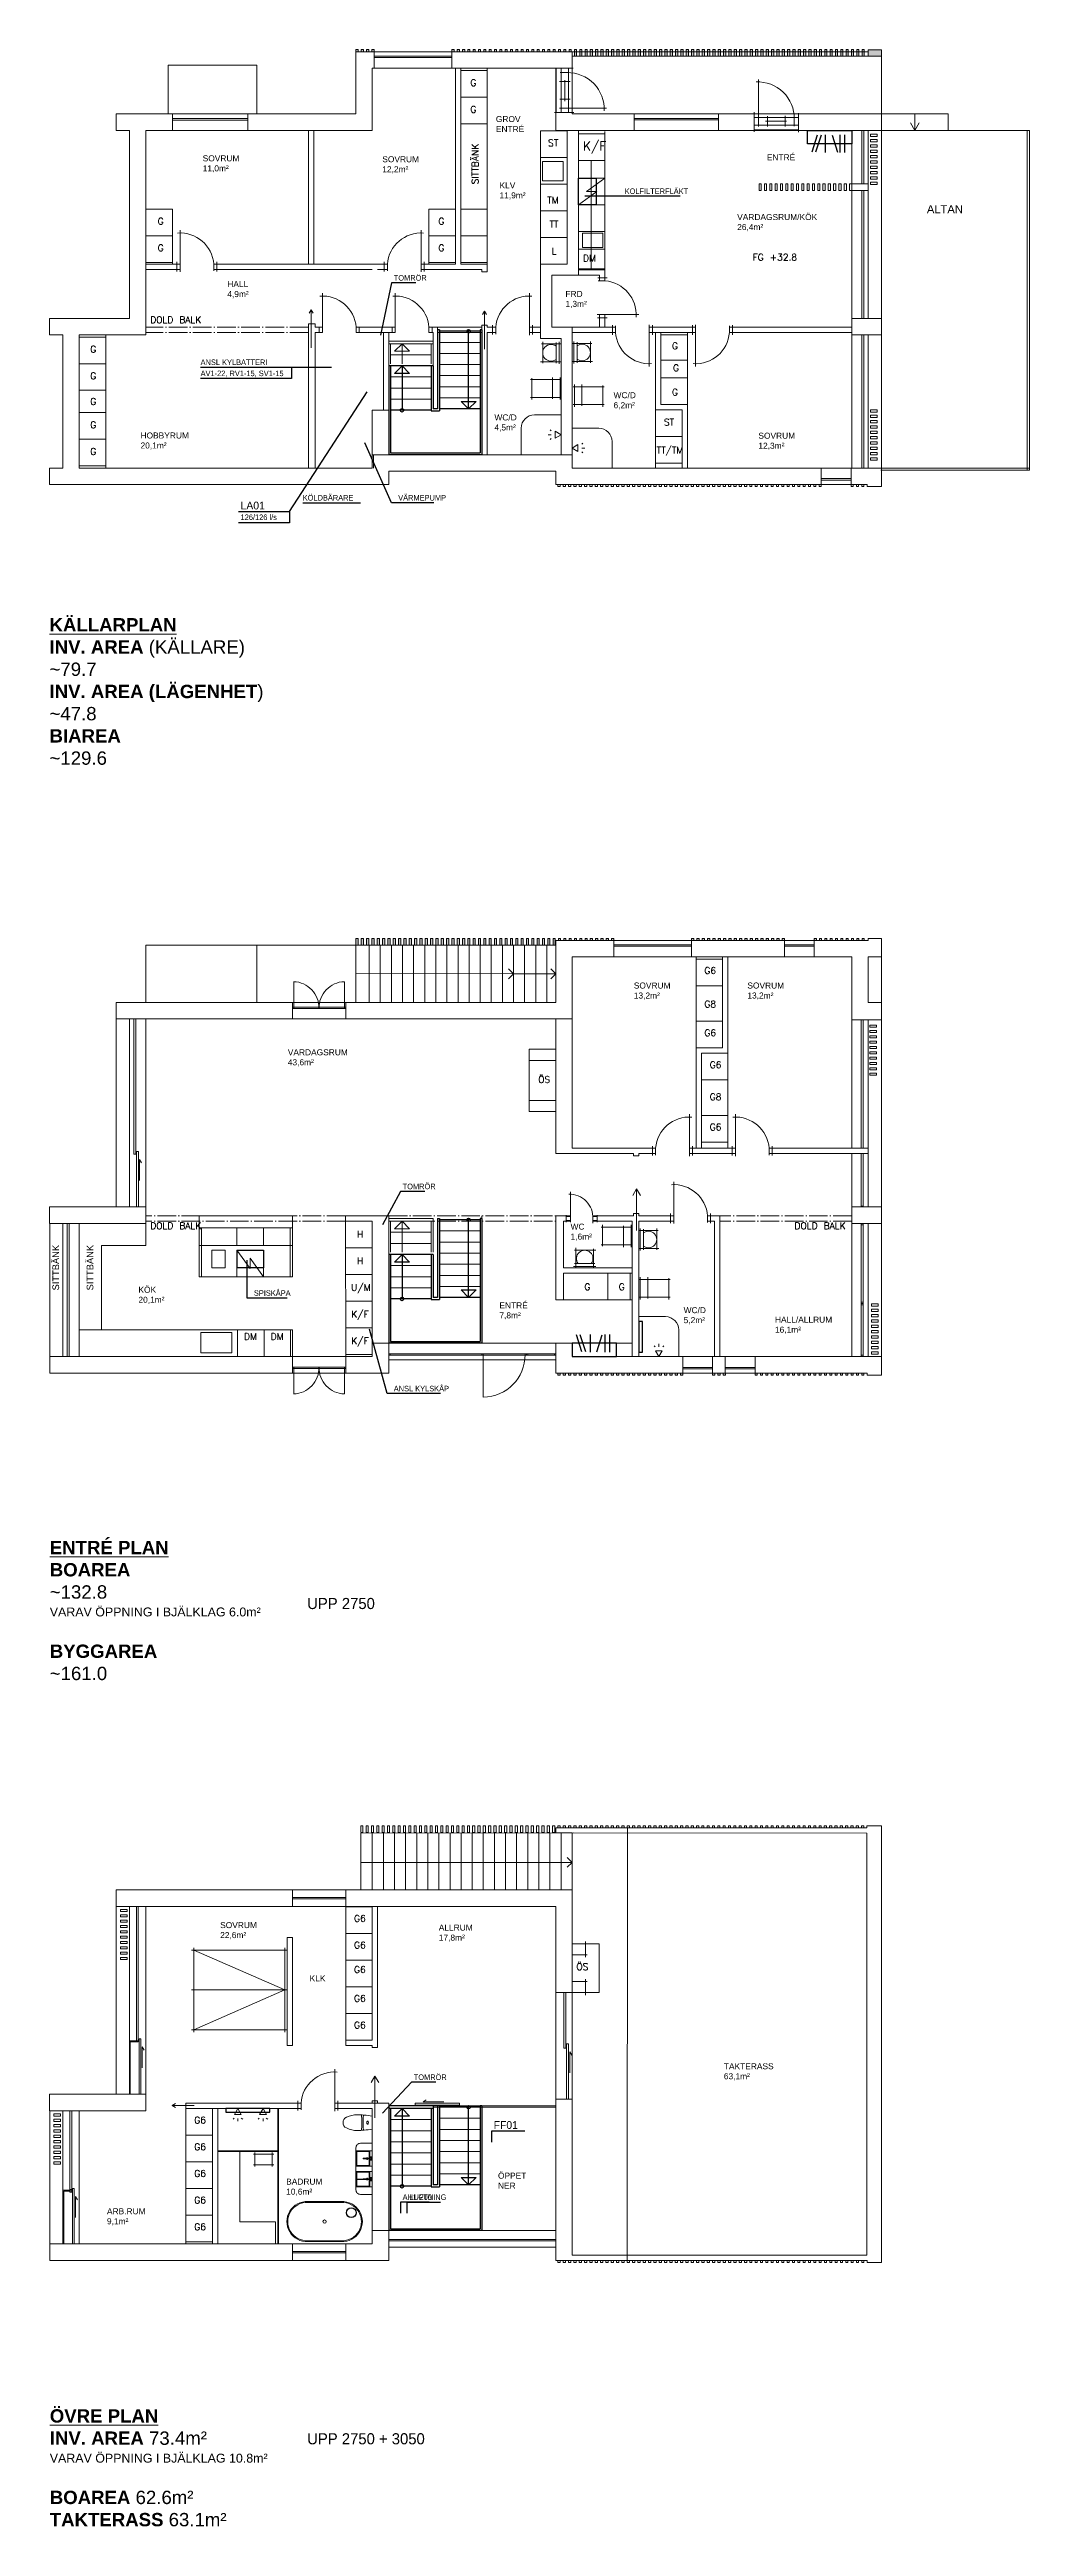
# Model space of a CAD drawing. Extents: x 1552147 to 1574217, y 319651 to 375401.
import ezdxf

# ---------------------------------------------------------------- set-up
doc = ezdxf.new("R2010")
doc.units = 0
doc.header["$LTSCALE"] = 50
doc.linetypes.add('DASHED', pattern=[19.05, 12.7, -6.35])
doc.linetypes.add('PUNKTSTRECKAD', pattern=[10.9, 8.4, -1, 0.5, -1])
doc.layers.get('0').update_dxf_attribs({"linetype": 'CONTINUOUS'})
for name, color, linetype in [('1. Fast inredning', 4, 'CONTINUOUS'), ('1. Fönster dörrar', 4, 'CONTINUOUS'), ('1. Möbler', 1, 'CONTINUOUS'), ('1.Fast inredning', 4, 'CONTINUOUS'), ('A-3000', 8, 'CONTINUOUS'), ('A-3000-T', 8, 'CONTINUOUS'), ('V-5200-T', 7, 'CONTINUOUS'), ('V-5250', 7, 'CONTINUOUS'), ('V-5300-T', 7, 'CONTINUOUS'), ('V-5350', 7, 'CONTINUOUS'), ('V-5600-T', 7, 'CONTINUOUS'), ('V-5700', 7, 'CONTINUOUS'), ('V-5700-T', 7, 'CONTINUOUS')]:
    doc.layers.add(name, color=color, linetype=linetype)
doc.layers.add('A-------AA-', color=1, linetype='CONTINUOUS', lineweight=18)
doc.layers.get('0').off()
doc.styles.add('Arial', font='arial.ttf', dxfattribs={"height": 245.883234})
doc.styles.add('FISO', font='fiso.shx', dxfattribs={"height": 125})
doc.styles.add('ISO', font='TXT.shx', dxfattribs={"height": 2.5})

msp = doc.modelspace()

# ---------------------------------------------------------------- texts
at = {"layer": 'A-3000-T', "color": 1, "linetype": 'Continuous', "style": 'FISO'}
for s, p in [('UPP 2750', (1557950, 340300)), ('UPP 2750 + 3050', (1557950, 321500))]:
    msp.add_text(s, height=250, dxfattribs=at).set_placement(p)
at = {"layer": 'V-5200-T', "color": 7, "linetype": 'Continuous', "style": 'FISO'}
for s, p in [('ANSL KYLBATTERI', (1555550, 368300)), ('AV1-22, RV1-15, SV1-15', (1555550, 368050)), ('KÖLDBÄRARE', (1557850, 365250)), ('VÄRMEPUMP', (1560000, 365250)), ('ANSL KYLSKÅP', (1559900, 345200))]:
    msp.add_text(s, height=125, dxfattribs=at).set_placement(p)
at = {"layer": 'V-5300-T', "color": 7, "linetype": 'Continuous', "style": 'FISO'}
msp.add_text('LUFTNING', height=125, dxfattribs=at).set_placement((1560250, 327000))
at = {"layer": 'V-5600-T', "color": 7, "linetype": 'Continuous', "style": 'FISO'}
for p in [(1559900, 370200), (1560100, 349750), (1560350, 329700)]:
    msp.add_text('TOMRÖR', height=125, dxfattribs=at).set_placement(p)
at = {"layer": 'V-5700-T', "color": 7, "linetype": 'Continuous', "style": 'FISO'}
for s, height, p in [('KOLFILTERFLÄKT', 125, (1565100, 372150)), ('LA01', 175, (1556450, 365050)), ('126/126 l/s', 125, (1556450, 364812)), ('SPISKÅPA', 125, (1556750, 347350)), ('FF01', 175, (1562150, 328600)), ('AH1-200', 125, (1560100, 327000))]:
    msp.add_text(s, height=height, dxfattribs=at).set_placement(p)

# ---------------------------------------------------------------- blocks, each defined once
blk = doc.blocks.new('Handfat litet')
at = {"layer": '1.Fast inredning', "color": 0, "lineweight": 20}
for p, q in [((-10211, 144559), (-10711, 144559)), ((-10691, 144489), (-10231, 144489)), ((-10661, 144589), (-10661, 144139)), ((-10261, 144159), (-10261, 144589)), ((-10691, 144189), (-10211, 144189))]:
    blk.add_line(p, q, dxfattribs=at)
blk.add_arc((-10461, 144377), 187, 143.1301, 36.8699, dxfattribs=at)
blk = doc.blocks.new('Wc-stol')
at = {"layer": '1.Fast inredning', "color": 0, "lineweight": 20}
for p, q in [((-10967, 144011), (-11667, 144011)), ((-11637, 144061), (-11637, 143561)), ((-11467, 144041), (-11467, 143561)), ((-10997, 143581), (-10997, 144061)), ((-11667, 143611), (-10967, 143611))]:
    blk.add_line(p, q, dxfattribs=at)
blk = doc.blocks.new('Hatthylla_')
at = {"layer": '1. Möbler', "color": 0, "linetype": 'DASHED', "lineweight": 25}
for p, q in [((-879, -110), (-1003, -490)), ((-794, -108), (-917, -488)), ((-692, -500), (-692, -100)), ((-546, -109), (-427, -491)), ((-361, -500), (-361, -100)), ((-261, -500), (-261, -100))]:
    blk.add_line(p, q, dxfattribs=at)
at = {"layer": '1. Möbler', "color": 0, "lineweight": 25, "flags": 128}
blk.add_lwpolyline([(-100, 0), (-100, -300), (-1100, -300), (-1100, 0)], close=True, dxfattribs=at)
blk = doc.blocks.new('Duschkabin_streckad')
at = {"color": 0, "lineweight": 20}
for q in [(-50966, 183333), (-50066, 184233)]:
    blk.add_line((-50966, 184233), q, dxfattribs=at)
at = {"layer": '1. Fast inredning', "color": 0, "lineweight": 20}
for p, q in [((-50602, 184013), (-50625, 183991)), ((-50516, 184233), (-50592, 184101)), ((-50592, 184101), (-50440, 184101)), ((-50440, 184101), (-50516, 184233)), ((-50516, 184011), (-50516, 183946)), ((-50429, 184013), (-50407, 183991)), ((-50066, 184233), (-50066, 183633)), ((-50966, 183333), (-50366, 183333))]:
    blk.add_line(p, q, dxfattribs=at)
blk.add_arc((-50376, 183643), 310, 271.7426, 358.2574, dxfattribs=at)
blk = doc.blocks.new('Duschmunstycke')
at = {"layer": '1.Fast inredning', "color": 0, "lineweight": 20}
for p, q in [((-22469, 122889), (-22404, 122889)), ((-22424, 122998), (-22402, 122975)), ((-22424, 122780), (-22402, 122818)), ((-22314, 122965), (-22314, 122813)), ((-22182, 122889), (-22314, 122965)), ((-22314, 122813), (-22182, 122889))]:
    blk.add_line(p, q, dxfattribs=at)
blk = doc.blocks.new('WC-väggh')
at = {"color": 0}
for points in [[(-169, -187, 0.397458), (-159, -199, 0.055121), (159, -199, 0.397458), (169, -187, 0.041507), (144, 0), (-144, 0, 0.041507)], [(-169, -187, 0.397458), (-159, -199, 0.055121), (159, -199, 0.397458), (169, -187, 0.041507), (144, 0), (-144, 0, 0.041507)], [(-20, -123, 0.16031), (20, -123, 0.152547), (34, -113, 0.33548), (34, -101, 0.152547), (20, -91, 0.16031), (-20, -91, 0.152547), (-34, -101, 0.33548), (-34, -113, 0.152547)]]:
    blk.add_lwpolyline(points, format="xyb", close=True, dxfattribs=at)
for points in [[(-167, -194, 0.0374), (-178, -334, 0.112509), (-120, -584, 0.628794), (120, -584, 0.112509), (178, -334, 0.0374), (167, -194)], [(-167, -194, 0.0374), (-178, -334, 0.112509), (-120, -584, 0.628794), (120, -584, 0.112509), (178, -334, 0.0374), (167, -194)], [(174, -255, 0.374329), (160, -241, 0.026931), (-160, -241, 0.374329), (-174, -255)]]:
    blk.add_lwpolyline(points, format="xyb", dxfattribs=at)
blk = doc.blocks.new('Bastuagregat')
at = {"layer": '1. Fast inredning', "color": 0, "lineweight": 20}
for p, q in [((-47112, 185095), (-46657, 185095)), ((-47077, 184817), (-47077, 185132)), ((-46687, 184817), (-46687, 185132)), ((-47112, 184857), (-46657, 184857))]:
    blk.add_line(p, q, dxfattribs=at)
blk = doc.blocks.new('Dubbelsäng (utan sängbord)')
at = {"layer": '1. Möbler', "color": 0, "lineweight": 20}
for p, q in [((-10130, 122195), (-9180, 122195)), ((-10080, 120095), (-10080, 122245)), ((-9180, 120145), (-10080, 122195)), ((-9180, 122245), (-9180, 120095)), ((-9180, 122195), (-9180, 120095)), ((-8230, 122195), (-9180, 122195)), ((-9180, 120145), (-8280, 122195)), ((-8280, 120095), (-8280, 122245)), ((-9180, 120145), (-10130, 120145)), ((-9180, 120145), (-8230, 120145))]:
    blk.add_line(p, q, dxfattribs=at)
blk = doc.blocks.new('Ytterdörr_källare')
at = {"layer": '1. Fönster dörrar', "color": 0, "lineweight": 20}
for p, q in [((-32885, 103409), (-32885, 103849)), ((-32885, 103810), (-31885, 103810)), ((-32885, 103700), (-31885, 103700)), ((-32785, 103733), (-32785, 102675)), ((-32585, 103730), (-32585, 103496)), ((-32185, 103734), (-32185, 103492)), ((-31985, 103721), (-31985, 103530)), ((-31885, 103824), (-31885, 103430)), ((-31885, 103530), (-32885, 103530)), ((-32885, 103470), (-32885, 103450)), ((-32885, 103450), (-31885, 103450)), ((-32627, 103615), (-32154, 103615)), ((-31885, 103450), (-31885, 103470))]:
    blk.add_line(p, q, dxfattribs=at)
blk.add_arc((-32802, 103547), 818, 267.2207, 1.1121, dxfattribs=at)
blk = doc.blocks.new('A')
at = {"layer": 'A-------AA-'}
h = blk.add_hatch(color=8, dxfattribs=at)
h.dxf.hatch_style = 1
h.paths.add_polyline_path([(1533280, 375396), (1532980, 375396), (1532980, 375351), (1532980, 375251), (1533280, 375251)])
h.paths.add_polyline_path([(1521490, 375401), (1521440, 375401), (1521440, 375351), (1521490, 375351)])
h.paths.add_polyline_path([(1521610, 375401), (1521560, 375401), (1521560, 375351), (1521610, 375351)])
h.paths.add_polyline_path([(1521730, 375401), (1521680, 375401), (1521680, 375351), (1521730, 375351)])
h.paths.add_polyline_path([(1521850, 375401), (1521800, 375401), (1521800, 375351), (1521850, 375351)])
h.paths.add_polyline_path([(1523650, 375401), (1523600, 375401), (1523600, 375351), (1523650, 375351)])
h.paths.add_polyline_path([(1523770, 375401), (1523720, 375401), (1523720, 375351), (1523770, 375351)])
h.paths.add_polyline_path([(1523890, 375401), (1523840, 375401), (1523840, 375351), (1523890, 375351)])
h.paths.add_polyline_path([(1524010, 375401), (1523960, 375401), (1523960, 375351), (1524010, 375351)])
h.paths.add_polyline_path([(1524130, 375401), (1524080, 375401), (1524080, 375351), (1524130, 375351)])
h.paths.add_polyline_path([(1524250, 375401), (1524200, 375401), (1524200, 375351), (1524250, 375351)])
h.paths.add_polyline_path([(1524370, 375401), (1524320, 375401), (1524320, 375351), (1524370, 375351)])
h.paths.add_polyline_path([(1524490, 375401), (1524440, 375401), (1524440, 375351), (1524490, 375351)])
h.paths.add_polyline_path([(1524610, 375401), (1524560, 375401), (1524560, 375351), (1524610, 375351)])
h.paths.add_polyline_path([(1524730, 375401), (1524680, 375401), (1524680, 375351), (1524730, 375351)])
h.paths.add_polyline_path([(1524850, 375401), (1524800, 375401), (1524800, 375351), (1524850, 375351)])
h.paths.add_polyline_path([(1524970, 375401), (1524920, 375401), (1524920, 375351), (1524970, 375351)])
h.paths.add_polyline_path([(1525090, 375401), (1525040, 375401), (1525040, 375351), (1525090, 375351)])
h.paths.add_polyline_path([(1525210, 375401), (1525160, 375401), (1525160, 375351), (1525210, 375351)])
h.paths.add_polyline_path([(1525330, 375401), (1525280, 375401), (1525280, 375351), (1525330, 375351)])
h.paths.add_polyline_path([(1525450, 375401), (1525400, 375401), (1525400, 375351), (1525450, 375351)])
h.paths.add_polyline_path([(1525570, 375401), (1525520, 375401), (1525520, 375351), (1525570, 375351)])
h.paths.add_polyline_path([(1525690, 375401), (1525640, 375401), (1525640, 375351), (1525690, 375351)])
h.paths.add_polyline_path([(1525810, 375401), (1525760, 375401), (1525760, 375351), (1525810, 375351)])
h.paths.add_polyline_path([(1525930, 375401), (1525880, 375401), (1525880, 375351), (1525930, 375351)])
h.paths.add_polyline_path([(1526050, 375401), (1526000, 375401), (1526000, 375351), (1526050, 375351)])
h.paths.add_polyline_path([(1526170, 375401), (1526120, 375401), (1526120, 375351), (1526170, 375351)])
h.paths.add_polyline_path([(1526290, 375401), (1526240, 375401), (1526240, 375351), (1526290, 375351)])
h.paths.add_polyline_path([(1526410, 375401), (1526360, 375401), (1526360, 375351), (1526410, 375351)])
h.paths.add_polyline_path([(1526410, 375351), (1526360, 375351), (1526360, 375251), (1526410, 375251)])
h.paths.add_polyline_path([(1526530, 375351), (1526480, 375351), (1526480, 375251), (1526530, 375251)])
h.paths.add_polyline_path([(1526530, 375401), (1526480, 375401), (1526480, 375351), (1526530, 375351)])
h.paths.add_polyline_path([(1526650, 375401), (1526600, 375401), (1526600, 375351), (1526650, 375351)])
h.paths.add_polyline_path([(1526650, 375351), (1526600, 375351), (1526600, 375251), (1526650, 375251)])
h.paths.add_polyline_path([(1526770, 375401), (1526720, 375401), (1526720, 375351), (1526770, 375351)])
h.paths.add_polyline_path([(1526770, 375351), (1526720, 375351), (1526720, 375251), (1526770, 375251)])
h.paths.add_polyline_path([(1526890, 375401), (1526840, 375401), (1526840, 375351), (1526890, 375351)])
h.paths.add_polyline_path([(1526890, 375351), (1526840, 375351), (1526840, 375251), (1526890, 375251)])
h.paths.add_polyline_path([(1527010, 375401), (1526960, 375401), (1526960, 375351), (1527010, 375351)])
h.paths.add_polyline_path([(1527010, 375351), (1526960, 375351), (1526960, 375251), (1527010, 375251)])
h.paths.add_polyline_path([(1527130, 375401), (1527080, 375401), (1527080, 375351), (1527130, 375351)])
h.paths.add_polyline_path([(1527130, 375351), (1527080, 375351), (1527080, 375251), (1527130, 375251)])
h.paths.add_polyline_path([(1527250, 375351), (1527200, 375351), (1527200, 375251), (1527250, 375251)])
h.paths.add_polyline_path([(1527250, 375401), (1527200, 375401), (1527200, 375351), (1527250, 375351)])
h.paths.add_polyline_path([(1527370, 375401), (1527320, 375401), (1527320, 375351), (1527370, 375351)])
h.paths.add_polyline_path([(1527370, 375351), (1527320, 375351), (1527320, 375251), (1527370, 375251)])
h.paths.add_polyline_path([(1527490, 375401), (1527440, 375401), (1527440, 375351), (1527490, 375351)])
h.paths.add_polyline_path([(1527490, 375351), (1527440, 375351), (1527440, 375251), (1527490, 375251)])
h.paths.add_polyline_path([(1527610, 375401), (1527560, 375401), (1527560, 375351), (1527610, 375351)])
h.paths.add_polyline_path([(1527610, 375351), (1527560, 375351), (1527560, 375251), (1527610, 375251)])
h.paths.add_polyline_path([(1527730, 375401), (1527680, 375401), (1527680, 375351), (1527730, 375351)])
h.paths.add_polyline_path([(1527730, 375351), (1527680, 375351), (1527680, 375251), (1527730, 375251)])
h.paths.add_polyline_path([(1527850, 375401), (1527800, 375401), (1527800, 375351), (1527850, 375351)])
h.paths.add_polyline_path([(1527850, 375351), (1527800, 375351), (1527800, 375251), (1527850, 375251)])
h.paths.add_polyline_path([(1527970, 375401), (1527920, 375401), (1527920, 375351), (1527970, 375351)])
h.paths.add_polyline_path([(1527970, 375351), (1527920, 375351), (1527920, 375251), (1527970, 375251)])
h.paths.add_polyline_path([(1528090, 375401), (1528040, 375401), (1528040, 375351), (1528090, 375351)])
h.paths.add_polyline_path([(1528090, 375351), (1528040, 375351), (1528040, 375251), (1528090, 375251)])
h.paths.add_polyline_path([(1528210, 375401), (1528160, 375401), (1528160, 375351), (1528210, 375351)])
h.paths.add_polyline_path([(1528210, 375351), (1528160, 375351), (1528160, 375251), (1528210, 375251)])
h.paths.add_polyline_path([(1528330, 375401), (1528280, 375401), (1528280, 375351), (1528330, 375351)])
h.paths.add_polyline_path([(1528330, 375351), (1528280, 375351), (1528280, 375251), (1528330, 375251)])
h.paths.add_polyline_path([(1528450, 375401), (1528400, 375401), (1528400, 375351), (1528450, 375351)])
h.paths.add_polyline_path([(1528450, 375351), (1528400, 375351), (1528400, 375251), (1528450, 375251)])
h.paths.add_polyline_path([(1528570, 375401), (1528520, 375401), (1528520, 375351), (1528570, 375351)])
h.paths.add_polyline_path([(1528570, 375351), (1528520, 375351), (1528520, 375251), (1528570, 375251)])
h.paths.add_polyline_path([(1528690, 375401), (1528640, 375401), (1528640, 375351), (1528690, 375351)])
h.paths.add_polyline_path([(1528690, 375351), (1528640, 375351), (1528640, 375251), (1528690, 375251)])
h.paths.add_polyline_path([(1528810, 375401), (1528760, 375401), (1528760, 375351), (1528810, 375351)])
h.paths.add_polyline_path([(1528810, 375351), (1528760, 375351), (1528760, 375251), (1528810, 375251)])
h.paths.add_polyline_path([(1528930, 375401), (1528880, 375401), (1528880, 375351), (1528930, 375351)])
h.paths.add_polyline_path([(1528930, 375351), (1528880, 375351), (1528880, 375251), (1528930, 375251)])
h.paths.add_polyline_path([(1529050, 375401), (1529000, 375401), (1529000, 375351), (1529050, 375351)])
h.paths.add_polyline_path([(1529050, 375351), (1529000, 375351), (1529000, 375251), (1529050, 375251)])
h.paths.add_polyline_path([(1529170, 375401), (1529120, 375401), (1529120, 375351), (1529170, 375351)])
h.paths.add_polyline_path([(1529170, 375351), (1529120, 375351), (1529120, 375251), (1529170, 375251)])
h.paths.add_polyline_path([(1529290, 375401), (1529240, 375401), (1529240, 375351), (1529290, 375351)])
h.paths.add_polyline_path([(1529290, 375351), (1529240, 375351), (1529240, 375251), (1529290, 375251)])
h.paths.add_polyline_path([(1529410, 375401), (1529360, 375401), (1529360, 375351), (1529410, 375351)])
h.paths.add_polyline_path([(1529410, 375351), (1529360, 375351), (1529360, 375251), (1529410, 375251)])
h.paths.add_polyline_path([(1529530, 375351), (1529480, 375351), (1529480, 375251), (1529530, 375251)])
h.paths.add_polyline_path([(1529530, 375401), (1529480, 375401), (1529480, 375351), (1529530, 375351)])
h.paths.add_polyline_path([(1529650, 375401), (1529600, 375401), (1529600, 375351), (1529650, 375351)])
h.paths.add_polyline_path([(1529650, 375351), (1529600, 375351), (1529600, 375251), (1529650, 375251)])
h.paths.add_polyline_path([(1529770, 375351), (1529720, 375351), (1529720, 375251), (1529770, 375251)])
h.paths.add_polyline_path([(1529770, 375401), (1529720, 375401), (1529720, 375351), (1529770, 375351)])
h.paths.add_polyline_path([(1529890, 375401), (1529840, 375401), (1529840, 375351), (1529890, 375351)])
h.paths.add_polyline_path([(1529890, 375351), (1529840, 375351), (1529840, 375251), (1529890, 375251)])
h.paths.add_polyline_path([(1530010, 375401), (1529960, 375401), (1529960, 375351), (1530010, 375351)])
h.paths.add_polyline_path([(1530010, 375351), (1529960, 375351), (1529960, 375251), (1530010, 375251)])
h.paths.add_polyline_path([(1530130, 375401), (1530080, 375401), (1530080, 375351), (1530130, 375351)])
h.paths.add_polyline_path([(1530130, 375351), (1530080, 375351), (1530080, 375251), (1530130, 375251)])
h.paths.add_polyline_path([(1530250, 375401), (1530200, 375401), (1530200, 375351), (1530250, 375351)])
h.paths.add_polyline_path([(1530250, 375351), (1530200, 375351), (1530200, 375251), (1530250, 375251)])
h.paths.add_polyline_path([(1530370, 375401), (1530320, 375401), (1530320, 375351), (1530370, 375351)])
h.paths.add_polyline_path([(1530370, 375351), (1530320, 375351), (1530320, 375251), (1530370, 375251)])
h.paths.add_polyline_path([(1530490, 375401), (1530440, 375401), (1530440, 375351), (1530490, 375351)])
h.paths.add_polyline_path([(1530490, 375351), (1530440, 375351), (1530440, 375251), (1530490, 375251)])
h.paths.add_polyline_path([(1530610, 375401), (1530560, 375401), (1530560, 375351), (1530610, 375351)])
h.paths.add_polyline_path([(1530610, 375351), (1530560, 375351), (1530560, 375251), (1530610, 375251)])
h.paths.add_polyline_path([(1530730, 375401), (1530680, 375401), (1530680, 375351), (1530730, 375351)])
h.paths.add_polyline_path([(1530730, 375351), (1530680, 375351), (1530680, 375251), (1530730, 375251)])
h.paths.add_polyline_path([(1530850, 375401), (1530800, 375401), (1530800, 375351), (1530850, 375351)])
h.paths.add_polyline_path([(1530850, 375351), (1530800, 375351), (1530800, 375251), (1530850, 375251)])
h.paths.add_polyline_path([(1530970, 375401), (1530920, 375401), (1530920, 375351), (1530970, 375351)])
h.paths.add_polyline_path([(1530970, 375351), (1530920, 375351), (1530920, 375251), (1530970, 375251)])
h.paths.add_polyline_path([(1531090, 375401), (1531040, 375401), (1531040, 375351), (1531090, 375351)])
h.paths.add_polyline_path([(1531090, 375351), (1531040, 375351), (1531040, 375251), (1531090, 375251)])
h.paths.add_polyline_path([(1531210, 375401), (1531160, 375401), (1531160, 375351), (1531210, 375351)])
h.paths.add_polyline_path([(1531210, 375351), (1531160, 375351), (1531160, 375251), (1531210, 375251)])
h.paths.add_polyline_path([(1531330, 375401), (1531280, 375401), (1531280, 375351), (1531330, 375351)])
h.paths.add_polyline_path([(1531330, 375351), (1531280, 375351), (1531280, 375251), (1531330, 375251)])
h.paths.add_polyline_path([(1531450, 375401), (1531400, 375401), (1531400, 375351), (1531450, 375351)])
h.paths.add_polyline_path([(1531450, 375351), (1531400, 375351), (1531400, 375251), (1531450, 375251)])
h.paths.add_polyline_path([(1531570, 375401), (1531520, 375401), (1531520, 375351), (1531570, 375351)])
h.paths.add_polyline_path([(1531570, 375351), (1531520, 375351), (1531520, 375251), (1531570, 375251)])
h.paths.add_polyline_path([(1531690, 375401), (1531640, 375401), (1531640, 375351), (1531690, 375351)])
h.paths.add_polyline_path([(1531690, 375351), (1531640, 375351), (1531640, 375251), (1531690, 375251)])
h.paths.add_polyline_path([(1531810, 375401), (1531760, 375401), (1531760, 375351), (1531810, 375351)])
h.paths.add_polyline_path([(1531810, 375351), (1531760, 375351), (1531760, 375251), (1531810, 375251)])
h.paths.add_polyline_path([(1531930, 375401), (1531880, 375401), (1531880, 375351), (1531930, 375351)])
h.paths.add_polyline_path([(1531930, 375351), (1531880, 375351), (1531880, 375251), (1531930, 375251)])
h.paths.add_polyline_path([(1532050, 375401), (1532000, 375401), (1532000, 375351), (1532050, 375351)])
h.paths.add_polyline_path([(1532050, 375351), (1532000, 375351), (1532000, 375251), (1532050, 375251)])
h.paths.add_polyline_path([(1532170, 375401), (1532120, 375401), (1532120, 375351), (1532170, 375351)])
h.paths.add_polyline_path([(1532170, 375351), (1532120, 375351), (1532120, 375252, -0.010484), (1532147, 375251), (1532170, 375251)])
h.paths.add_polyline_path([(1532290, 375401), (1532240, 375401), (1532240, 375351), (1532290, 375351)])
h.paths.add_polyline_path([(1532290, 375351), (1532240, 375351), (1532240, 375251), (1532290, 375251)])
h.paths.add_polyline_path([(1532410, 375401), (1532360, 375401), (1532360, 375351), (1532410, 375351)])
h.paths.add_polyline_path([(1532410, 375351), (1532360, 375351), (1532360, 375251), (1532410, 375251)])
h.paths.add_polyline_path([(1532530, 375401), (1532480, 375401), (1532480, 375351), (1532530, 375351)])
h.paths.add_polyline_path([(1532530, 375351), (1532480, 375351), (1532480, 375251), (1532530, 375251)])
h.paths.add_polyline_path([(1532650, 375401), (1532600, 375401), (1532600, 375351), (1532650, 375351)])
h.paths.add_polyline_path([(1532650, 375351), (1532600, 375351), (1532600, 375251), (1532650, 375251)])
h.paths.add_polyline_path([(1532770, 375401), (1532720, 375401), (1532720, 375351), (1532770, 375351)])
h.paths.add_polyline_path([(1532770, 375351), (1532720, 375351), (1532720, 375251), (1532770, 375251)])
h.paths.add_polyline_path([(1532890, 375401), (1532840, 375401), (1532840, 375351), (1532890, 375351)])
h.paths.add_polyline_path([(1532890, 375351), (1532840, 375351), (1532840, 375251), (1532890, 375251)])
h = blk.add_hatch(color=8, dxfattribs=at)
h.dxf.hatch_style = 1
h.paths.add_polyline_path([(1529050, 355396), (1529000, 355396), (1529000, 355351), (1529050, 355351)])
h.paths.add_polyline_path([(1529170, 355396), (1529120, 355396), (1529120, 355351), (1529170, 355351)])
h.paths.add_polyline_path([(1529290, 355396), (1529240, 355396), (1529240, 355351), (1529290, 355351)])
h.paths.add_polyline_path([(1529410, 355396), (1529360, 355396), (1529360, 355351), (1529410, 355351)])
h.paths.add_polyline_path([(1529890, 355396), (1529840, 355396), (1529840, 355351), (1529890, 355351)])
h.paths.add_polyline_path([(1530010, 355396), (1529960, 355396), (1529960, 355351), (1530010, 355351)])
h.paths.add_polyline_path([(1530130, 355396), (1530080, 355396), (1530080, 355351), (1530130, 355351)])
h.paths.add_polyline_path([(1530250, 355396), (1530200, 355396), (1530200, 355351), (1530250, 355351)])
h.paths.add_polyline_path([(1530370, 355396), (1530320, 355396), (1530320, 355351), (1530370, 355351)])
h.paths.add_polyline_path([(1525930, 355396), (1525880, 355396), (1525880, 355246), (1525930, 355246)])
h.paths.add_polyline_path([(1525810, 355396), (1525760, 355396), (1525760, 355246), (1525810, 355246)])
h.paths.add_polyline_path([(1525690, 355396), (1525640, 355396), (1525640, 355246), (1525690, 355246)])
h.paths.add_polyline_path([(1525570, 355396), (1525520, 355396), (1525520, 355246), (1525570, 355246)])
h.paths.add_polyline_path([(1525450, 355396), (1525400, 355396), (1525400, 355246), (1525450, 355246)])
h.paths.add_polyline_path([(1525330, 355396), (1525280, 355396), (1525280, 355246), (1525330, 355246)])
h.paths.add_polyline_path([(1525210, 355396), (1525160, 355396), (1525160, 355246), (1525210, 355246)])
h.paths.add_polyline_path([(1525090, 355396), (1525040, 355396), (1525040, 355246), (1525090, 355246)])
h.paths.add_polyline_path([(1524970, 355396), (1524920, 355396), (1524920, 355246), (1524970, 355246)])
h.paths.add_polyline_path([(1524850, 355396), (1524800, 355396), (1524800, 355246), (1524850, 355246)])
h.paths.add_polyline_path([(1524730, 355396), (1524680, 355396), (1524680, 355246), (1524730, 355246)])
h.paths.add_polyline_path([(1524610, 355396), (1524560, 355396), (1524560, 355246), (1524610, 355246)])
h.paths.add_polyline_path([(1524490, 355396), (1524440, 355396), (1524440, 355246), (1524490, 355246)])
h.paths.add_polyline_path([(1524370, 355396), (1524320, 355396), (1524320, 355246), (1524370, 355246)])
h.paths.add_polyline_path([(1524250, 355396), (1524200, 355396), (1524200, 355246), (1524250, 355246)])
h.paths.add_polyline_path([(1524130, 355396), (1524080, 355396), (1524080, 355246), (1524130, 355246)])
h.paths.add_polyline_path([(1524010, 355396), (1523960, 355396), (1523960, 355246), (1524010, 355246)])
h.paths.add_polyline_path([(1523890, 355396), (1523840, 355396), (1523840, 355246), (1523890, 355246)])
h.paths.add_polyline_path([(1523770, 355396), (1523720, 355396), (1523720, 355246), (1523770, 355246)])
h.paths.add_polyline_path([(1523650, 355396), (1523600, 355396), (1523600, 355246), (1523650, 355246)])
h.paths.add_polyline_path([(1523530, 355396), (1523480, 355396), (1523480, 355246), (1523530, 355246)])
h.paths.add_polyline_path([(1523410, 355396), (1523360, 355396), (1523360, 355246), (1523410, 355246)])
h.paths.add_polyline_path([(1523290, 355396), (1523240, 355396), (1523240, 355246), (1523290, 355246)])
h.paths.add_polyline_path([(1523170, 355396), (1523120, 355396), (1523120, 355246), (1523170, 355246)])
h.paths.add_polyline_path([(1523050, 355396), (1523000, 355396), (1523000, 355246), (1523050, 355246)])
h.paths.add_polyline_path([(1522930, 355396), (1522880, 355396), (1522880, 355246), (1522930, 355246)])
h.paths.add_polyline_path([(1522810, 355396), (1522760, 355396), (1522760, 355246), (1522810, 355246)])
h.paths.add_polyline_path([(1522690, 355396), (1522640, 355396), (1522640, 355246), (1522690, 355246)])
h.paths.add_polyline_path([(1522570, 355396), (1522520, 355396), (1522520, 355246), (1522570, 355246)])
h.paths.add_polyline_path([(1522450, 355396), (1522400, 355396), (1522400, 355246), (1522450, 355246)])
h.paths.add_polyline_path([(1522330, 355396), (1522280, 355396), (1522280, 355246), (1522330, 355246)])
h.paths.add_polyline_path([(1522210, 355396), (1522160, 355396), (1522160, 355246), (1522210, 355246)])
h.paths.add_polyline_path([(1522090, 355396), (1522040, 355396), (1522040, 355246), (1522090, 355246)])
h.paths.add_polyline_path([(1521970, 355396), (1521920, 355396), (1521920, 355246), (1521970, 355246)])
h.paths.add_polyline_path([(1521850, 355396), (1521800, 355396), (1521800, 355246), (1521850, 355246)])
h.paths.add_polyline_path([(1521730, 355396), (1521680, 355396), (1521680, 355246), (1521730, 355246)])
h.paths.add_polyline_path([(1521610, 355396), (1521560, 355396), (1521560, 355246), (1521610, 355246)])
h.paths.add_polyline_path([(1521490, 355396), (1521440, 355396), (1521440, 355246), (1521490, 355246)])
h.paths.add_polyline_path([(1526050, 355396), (1526000, 355396), (1526000, 355351), (1526050, 355351)])
h.paths.add_polyline_path([(1526170, 355396), (1526120, 355396), (1526120, 355351), (1526170, 355351)])
h.paths.add_polyline_path([(1526290, 355396), (1526240, 355396), (1526240, 355351), (1526290, 355351)])
h.paths.add_polyline_path([(1526410, 355396), (1526360, 355396), (1526360, 355351), (1526410, 355351)])
h.paths.add_polyline_path([(1526530, 355396), (1526480, 355396), (1526480, 355351), (1526530, 355351)])
h.paths.add_polyline_path([(1526650, 355396), (1526600, 355396), (1526600, 355351), (1526650, 355351)])
h.paths.add_polyline_path([(1526770, 355396), (1526720, 355396), (1526720, 355351), (1526770, 355351)])
h.paths.add_polyline_path([(1526890, 355396), (1526840, 355396), (1526840, 355351), (1526890, 355351)])
h.paths.add_polyline_path([(1527010, 355396), (1526960, 355396), (1526960, 355351), (1527010, 355351)])
h.paths.add_polyline_path([(1527130, 355396), (1527080, 355396), (1527080, 355351), (1527130, 355351)])
h.paths.add_polyline_path([(1527250, 355396), (1527200, 355396), (1527200, 355351), (1527250, 355351)])
h.paths.add_polyline_path([(1529530, 355396), (1529480, 355396), (1529480, 355351), (1529530, 355351)])
h.paths.add_polyline_path([(1529650, 355396), (1529600, 355396), (1529600, 355351), (1529650, 355351)])
h.paths.add_polyline_path([(1529770, 355396), (1529720, 355396), (1529720, 355351), (1529770, 355351)])
h.paths.add_polyline_path([(1530490, 355396), (1530440, 355396), (1530440, 355351), (1530490, 355351)])
h.paths.add_polyline_path([(1530610, 355396), (1530560, 355396), (1530560, 355351), (1530610, 355351)])
h.paths.add_polyline_path([(1530730, 355396), (1530680, 355396), (1530680, 355351), (1530730, 355351)])
h.paths.add_polyline_path([(1530850, 355396), (1530800, 355396), (1530800, 355351), (1530850, 355351)])
h.paths.add_polyline_path([(1530970, 355396), (1530920, 355396), (1530920, 355351), (1530970, 355351)])
h.paths.add_polyline_path([(1531090, 355396), (1531040, 355396), (1531040, 355351), (1531090, 355351)])
h.paths.add_polyline_path([(1531810, 355396), (1531760, 355396), (1531760, 355351), (1531810, 355351)])
h.paths.add_polyline_path([(1531930, 355396), (1531880, 355396), (1531880, 355351), (1531930, 355351)])
h.paths.add_polyline_path([(1532050, 355396), (1532000, 355396), (1532000, 355351), (1532050, 355351)])
h.paths.add_polyline_path([(1532170, 355396), (1532120, 355396), (1532120, 355351), (1532170, 355351)])
h.paths.add_polyline_path([(1532290, 355396), (1532240, 355396), (1532240, 355351), (1532290, 355351)])
h.paths.add_polyline_path([(1532410, 355396), (1532360, 355396), (1532360, 355351), (1532410, 355351)])
h.paths.add_polyline_path([(1532530, 355396), (1532480, 355396), (1532480, 355351), (1532530, 355351)])
h.paths.add_polyline_path([(1532650, 355396), (1532600, 355396), (1532600, 355351), (1532650, 355351)])
h.paths.add_polyline_path([(1532770, 355396), (1532720, 355396), (1532720, 355351), (1532770, 355351)])
h.paths.add_polyline_path([(1532890, 355396), (1532840, 355396), (1532840, 355351), (1532890, 355351)])
h = blk.add_hatch(color=8, dxfattribs=at)
h.dxf.hatch_style = 1
h.paths.add_polyline_path([(1526040, 345611), (1525990, 345611), (1525990, 345566), (1526040, 345566)])
h.paths.add_polyline_path([(1526161, 345611), (1526111, 345611), (1526111, 345566), (1526161, 345566)])
h.paths.add_polyline_path([(1526281, 345611), (1526231, 345611), (1526231, 345566), (1526281, 345566)])
h.paths.add_polyline_path([(1526401, 345611), (1526351, 345611), (1526351, 345566), (1526401, 345566)])
h.paths.add_polyline_path([(1526521, 345611), (1526471, 345611), (1526471, 345566), (1526521, 345566)])
h.paths.add_polyline_path([(1526641, 345611), (1526591, 345611), (1526591, 345566), (1526641, 345566)])
h.paths.add_polyline_path([(1526761, 345611), (1526711, 345611), (1526711, 345566), (1526761, 345566)])
h.paths.add_polyline_path([(1526881, 345611), (1526831, 345611), (1526831, 345566), (1526881, 345566)])
h.paths.add_polyline_path([(1527001, 345611), (1526951, 345611), (1526951, 345566), (1527001, 345566)])
h.paths.add_polyline_path([(1527121, 345611), (1527071, 345611), (1527071, 345566), (1527121, 345566)])
h.paths.add_polyline_path([(1527241, 345611), (1527191, 345611), (1527191, 345566), (1527241, 345566)])
h.paths.add_polyline_path([(1527361, 345611), (1527311, 345611), (1527311, 345566), (1527361, 345566)])
h.paths.add_polyline_path([(1527481, 345611), (1527431, 345611), (1527431, 345566), (1527481, 345566)])
h.paths.add_polyline_path([(1527601, 345611), (1527551, 345611), (1527551, 345566), (1527601, 345566)])
h.paths.add_polyline_path([(1527721, 345611), (1527671, 345611), (1527671, 345566), (1527721, 345566)])
h.paths.add_polyline_path([(1527841, 345611), (1527791, 345611), (1527791, 345566), (1527841, 345566)])
h.paths.add_polyline_path([(1527961, 345611), (1527911, 345611), (1527911, 345566), (1527961, 345566)])
h.paths.add_polyline_path([(1528081, 345611), (1528031, 345611), (1528031, 345566), (1528081, 345566)])
h.paths.add_polyline_path([(1528201, 345611), (1528151, 345611), (1528151, 345566), (1528201, 345566)])
h.paths.add_polyline_path([(1528321, 345611), (1528271, 345611), (1528271, 345566), (1528321, 345566)])
h.paths.add_polyline_path([(1528441, 345611), (1528391, 345611), (1528391, 345566), (1528441, 345566)])
h.paths.add_polyline_path([(1528561, 345611), (1528511, 345611), (1528511, 345566), (1528561, 345566)])
h.paths.add_polyline_path([(1528681, 345611), (1528631, 345611), (1528631, 345566), (1528681, 345566)])
h.paths.add_polyline_path([(1528801, 345611), (1528751, 345611), (1528751, 345566), (1528801, 345566)])
h.paths.add_polyline_path([(1529521, 345611), (1529471, 345611), (1529471, 345566), (1529521, 345566)])
h.paths.add_polyline_path([(1529641, 345611), (1529591, 345611), (1529591, 345566), (1529641, 345566)])
h.paths.add_polyline_path([(1529761, 345611), (1529711, 345611), (1529711, 345566), (1529761, 345566)])
h.paths.add_polyline_path([(1530481, 345611), (1530431, 345611), (1530431, 345566), (1530481, 345566)])
h.paths.add_polyline_path([(1530601, 345611), (1530551, 345611), (1530551, 345566), (1530601, 345566)])
h.paths.add_polyline_path([(1530721, 345611), (1530671, 345611), (1530671, 345566), (1530721, 345566)])
h.paths.add_polyline_path([(1530841, 345611), (1530791, 345611), (1530791, 345566), (1530841, 345566)])
h.paths.add_polyline_path([(1530961, 345611), (1530911, 345611), (1530911, 345566), (1530961, 345566)])
h.paths.add_polyline_path([(1531081, 345611), (1531031, 345611), (1531031, 345566), (1531081, 345566)])
h.paths.add_polyline_path([(1531201, 345611), (1531151, 345611), (1531151, 345566), (1531201, 345566)])
h.paths.add_polyline_path([(1531321, 345611), (1531271, 345611), (1531271, 345566), (1531321, 345566)])
h.paths.add_polyline_path([(1531441, 345611), (1531391, 345611), (1531391, 345566), (1531441, 345566)])
h.paths.add_polyline_path([(1531561, 345611), (1531511, 345611), (1531511, 345566), (1531561, 345566)])
h.paths.add_polyline_path([(1531681, 345611), (1531631, 345611), (1531631, 345566), (1531681, 345566)])
h.paths.add_polyline_path([(1531801, 345611), (1531751, 345611), (1531751, 345566), (1531801, 345566)])
h.paths.add_polyline_path([(1531921, 345611), (1531871, 345611), (1531871, 345566), (1531921, 345566)])
h.paths.add_polyline_path([(1532041, 345611), (1531991, 345611), (1531991, 345566), (1532041, 345566)])
h.paths.add_polyline_path([(1532161, 345611), (1532111, 345611), (1532111, 345566), (1532161, 345566)])
h.paths.add_polyline_path([(1532281, 345611), (1532231, 345611), (1532231, 345566), (1532281, 345566)])
h.paths.add_polyline_path([(1532401, 345611), (1532351, 345611), (1532351, 345566), (1532401, 345566)])
h.paths.add_polyline_path([(1532521, 345611), (1532471, 345611), (1532471, 345566), (1532521, 345566)])
h.paths.add_polyline_path([(1532641, 345611), (1532591, 345611), (1532591, 345566), (1532641, 345566)])
h.paths.add_polyline_path([(1532761, 345611), (1532711, 345611), (1532711, 345566), (1532761, 345566)])
h.paths.add_polyline_path([(1532881, 345611), (1532831, 345611), (1532831, 345566), (1532881, 345566)])
at = {"layer": 'A-------AA-', "color": 8}
for p, q in [((1521850, 375351), (1521850, 374981)), ((1523600, 374981), (1523600, 375351)), ((1526310, 375251), (1526310, 375351)), ((1532980, 375351), (1532980, 375251)), ((1533280, 373931), (1533280, 375246)), ((1517210, 373951), (1517210, 375046)), ((1517210, 375046), (1519210, 375046)), ((1519210, 375046), (1519210, 373951)), ((1523680, 374981), (1523680, 370571)), ((1523800, 374981), (1523800, 370571)), ((1523800, 374931), (1524400, 374931)), ((1524400, 374981), (1524400, 370471)), ((1523800, 374331), (1524400, 374331)), ((1517310, 373581), (1517310, 373951)), ((1519010, 373581), (1519010, 373951)), ((1520370, 373581), (1520370, 370571)), ((1520490, 373581), (1520490, 370571)), ((1523800, 373731), (1524400, 373731)), ((1525600, 373574), (1525600, 370574)), ((1526200, 373574), (1525600, 373574)), ((1527050, 373554), (1527050, 370444)), ((1527710, 373581), (1527710, 373951)), ((1529610, 373581), (1529610, 373951)), ((1531410, 373971), (1531410, 373543)), ((1532610, 373581), (1532980, 373581)), ((1533280, 373951), (1534780, 373951)), ((1533280, 373781), (1533280, 369351)), ((1536610, 373581), (1533280, 373581)), ((1534030, 373581), (1533932, 373750)), ((1534030, 373951), (1534030, 373581)), ((1534030, 373581), (1534128, 373750)), ((1534780, 373951), (1534780, 373581)), ((1536560, 373581), (1536560, 365931)), ((1536610, 373581), (1536610, 365931)), ((1526200, 372974), (1525600, 372974)), ((1526450, 373507), (1527050, 373507)), ((1526450, 372907), (1527050, 372907)), ((1526450, 372507), (1527050, 372507)), ((1526200, 372374), (1525600, 372374)), ((1526450, 371907), (1527050, 371907)), ((1532610, 372381), (1532980, 372381)), ((1532610, 372231), (1532980, 372231)), ((1516710, 371811), (1517310, 371811)), ((1517310, 371811), (1517310, 370571)), ((1523080, 371811), (1523080, 370571)), ((1523680, 371811), (1523080, 371811)), ((1523800, 371811), (1524400, 371811)), ((1526200, 371774), (1525600, 371774)), ((1526450, 371307), (1527050, 371307)), ((1516710, 371211), (1517310, 371211)), ((1523680, 371211), (1523080, 371211)), ((1523800, 371211), (1524400, 371211)), ((1526200, 371174), (1525600, 371174)), ((1526450, 370907), (1527050, 370907)), ((1516710, 370611), (1517310, 370611)), ((1517480, 370571), (1516710, 370571)), ((1517480, 370451), (1516710, 370451)), ((1522150, 370571), (1518240, 370571)), ((1521810, 370451), (1518240, 370451)), ((1522150, 370451), (1521930, 370451)), ((1523680, 370571), (1522910, 370571)), ((1524280, 370451), (1522910, 370451)), ((1523680, 370611), (1523080, 370611)), ((1523800, 370611), (1524400, 370611)), ((1523800, 370571), (1524400, 370571)), ((1524280, 370401), (1524280, 370451)), ((1524400, 370401), (1524280, 370401)), ((1524400, 370571), (1524400, 370401)), ((1526450, 370464), (1527050, 370464)), ((1526450, 370444), (1527050, 370444)), ((1526450, 370324), (1526930, 370324)), ((1526930, 370324), (1526930, 370195)), ((1527050, 370444), (1527050, 370195)), ((1520370, 366311), (1520370, 369231)), ((1520520, 369231), (1520370, 369231)), ((1520370, 369151), (1520370, 365981)), ((1520434, 369545), (1520388, 369465)), ((1520434, 368688), (1520434, 369545)), ((1520434, 369545), (1520480, 369465)), ((1520520, 369151), (1520520, 369231)), ((1520686, 369151), (1520520, 369151)), ((1520686, 369151), (1520520, 369151)), ((1520616, 369151), (1520616, 369031)), ((1521810, 369151), (1521446, 369151)), ((1521930, 369151), (1521446, 369151)), ((1521516, 369151), (1521516, 369031)), ((1522325, 369151), (1521930, 369151)), ((1523280, 369151), (1523085, 369151)), ((1524280, 369151), (1523280, 369151)), ((1523280, 369031), (1523280, 369151)), ((1524280, 366281), (1524280, 369201)), ((1524400, 369201), (1524280, 369201)), ((1524280, 369201), (1524280, 369151)), ((1524337, 369515), (1524291, 369435)), ((1524337, 368658), (1524337, 369515)), ((1524337, 369515), (1524383, 369435)), ((1524400, 369151), (1524400, 369201)), ((1524400, 369151), (1524590, 369151)), ((1525350, 369151), (1525600, 369151)), ((1526310, 369151), (1527287, 369151)), ((1526930, 369435), (1526930, 369151)), ((1527050, 369435), (1527050, 369151)), ((1528047, 369151), (1529092, 369151)), ((1529852, 369151), (1532614, 369151)), ((1532980, 369351), (1532614, 369351)), ((1515210, 368931), (1515810, 368931)), ((1515810, 368981), (1515810, 365981)), ((1520520, 369031), (1520520, 365981)), ((1520686, 369031), (1520520, 369031)), ((1520686, 369031), (1520520, 369031)), ((1521810, 369031), (1521446, 369031)), ((1521810, 369031), (1521446, 369031)), ((1521810, 369031), (1522325, 369031)), ((1522060, 367281), (1522060, 369031)), ((1522180, 366281), (1522180, 369031)), ((1522180, 368331), (1522180, 368841)), ((1523180, 368841), (1522180, 368841)), ((1523180, 368781), (1522180, 368781)), ((1522222, 368331), (1522222, 368781)), ((1523138, 368531), (1522222, 368531)), ((1522310, 368611), (1522480, 368781)), ((1522650, 368611), (1522310, 368611)), ((1522480, 368781), (1522650, 368611)), ((1522480, 368331), (1522480, 368781)), ((1523085, 369031), (1523180, 369031)), ((1523138, 368331), (1523138, 368781)), ((1523180, 367311), (1523180, 369031)), ((1523180, 368331), (1523180, 368841)), ((1524280, 369031), (1523280, 369031)), ((1523280, 369031), (1523280, 367311)), ((1524238, 368811), (1523322, 368811)), ((1524238, 368561), (1523322, 368561)), ((1524400, 369031), (1524590, 369031)), ((1524400, 369031), (1524400, 366281)), ((1525350, 369031), (1525600, 369031)), ((1526310, 369031), (1527287, 369031)), ((1528047, 369031), (1529092, 369031)), ((1528191, 367291), (1528191, 369031)), ((1528311, 367411), (1528311, 369031)), ((1528911, 369031), (1528911, 367411)), ((1529852, 369031), (1532614, 369031)), ((1532980, 368981), (1532614, 368981)), ((1533280, 368981), (1533280, 365981)), ((1515210, 368331), (1515810, 368331)), ((1523138, 368031), (1522222, 368031)), ((1524238, 368311), (1523322, 368311)), ((1524238, 368061), (1523322, 368061)), ((1528311, 368411), (1528911, 368411)), ((1528311, 368011), (1528911, 368011)), ((1515210, 367731), (1515810, 367731)), ((1523138, 367781), (1522222, 367781)), ((1523138, 367531), (1522222, 367531)), ((1524238, 367811), (1523322, 367811)), ((1524238, 367561), (1523322, 367561)), ((1528911, 367411), (1528311, 367411)), ((1528911, 367411), (1528911, 365981)), ((1515210, 367231), (1515810, 367231)), ((1521810, 367281), (1521810, 365981)), ((1521810, 367281), (1522180, 367281)), ((1521810, 367281), (1522180, 367281)), ((1523280, 367311), (1523180, 367311)), ((1528791, 367291), (1528191, 367291)), ((1528791, 367291), (1528791, 365981)), ((1515210, 366631), (1515810, 366631)), ((1521835, 366281), (1521835, 365981)), ((1515210, 366031), (1515810, 366031)), ((1520665, 365981), (1520520, 365981)), ((1531921, 365611), (1531921, 365981)), ((1532591, 365611), (1532591, 365981)), ((1532610, 365981), (1532980, 365981)), ((1536610, 365981), (1533260, 365981)), ((1536610, 365931), (1533260, 365931)), ((1516710, 353951), (1516710, 355246)), ((1516710, 355246), (1519210, 355246)), ((1521550, 355246), (1519210, 355246)), ((1519210, 355246), (1519210, 353951)), ((1525940, 355246), (1521550, 355246)), ((1525240, 353951), (1525240, 355246)), ((1525490, 353951), (1525490, 355246)), ((1525740, 353951), (1525740, 355246)), ((1527250, 355351), (1527250, 354981)), ((1529000, 355351), (1529000, 354981)), ((1531090, 355351), (1531090, 354981)), ((1531760, 355351), (1531760, 354981)), ((1532980, 355351), (1532980, 355396)), ((1533280, 345981), (1533280, 355231)), ((1524990, 354598), (1525940, 354598)), ((1525940, 354598), (1525828, 354710)), ((1525940, 354598), (1525828, 354486)), ((1529700, 352931), (1529700, 354981)), ((1529820, 352811), (1529820, 354981)), ((1516040, 353581), (1516040, 349351)), ((1516340, 353581), (1516710, 353581)), ((1520009, 353951), (1520009, 353581)), ((1521210, 353581), (1521210, 353951)), ((1525940, 353581), (1525940, 350551)), ((1526310, 353581), (1526310, 350671)), ((1532980, 353561), (1532610, 353561)), ((1529100, 352931), (1529100, 350671)), ((1529700, 352931), (1529100, 352931)), ((1529220, 350671), (1529220, 352811)), ((1529820, 352811), (1529220, 352811)), ((1526310, 350671), (1528191, 350671)), ((1528951, 350671), (1529987, 350671)), ((1530747, 350671), (1532610, 350671)), ((1532610, 350671), (1532980, 350671)), ((1525940, 350551), (1527695, 350551)), ((1527695, 350551), (1527695, 350501)), ((1527695, 350501), (1527815, 350501)), ((1527815, 350501), (1527815, 350551)), ((1527815, 350551), (1528191, 350551)), ((1528951, 350551), (1529987, 350551)), ((1530747, 350551), (1532610, 350551)), ((1532610, 350551), (1532980, 350551)), ((1516340, 349351), (1516710, 349351)), ((1521205, 349151), (1522180, 349151)), ((1521205, 349031), (1521205, 349151)), ((1521205, 349031), (1521810, 349031)), ((1521810, 346281), (1521810, 349031)), ((1522180, 346300), (1522180, 349151)), ((1522180, 348331), (1522180, 349091)), ((1523180, 349091), (1522180, 349091)), ((1523180, 349031), (1522180, 349031)), ((1522222, 348331), (1522222, 349031)), ((1522310, 348861), (1522480, 349031)), ((1522480, 349031), (1522650, 348861)), ((1522480, 348331), (1522480, 349031)), ((1523138, 348331), (1523138, 349031)), ((1523180, 348331), (1523180, 349091)), ((1524280, 349031), (1524280, 349151)), ((1525940, 347257), (1525940, 349151)), ((1525940, 349151), (1526277, 349151)), ((1525940, 347257), (1525940, 349151)), ((1526115, 347977), (1526115, 349031)), ((1526115, 349031), (1526277, 349031)), ((1526777, 349151), (1527695, 349151)), ((1526777, 349031), (1527665, 349031)), ((1527665, 349031), (1527665, 345981)), ((1527695, 349151), (1527695, 349201)), ((1527695, 349201), (1527815, 349201)), ((1527815, 349201), (1527815, 349151)), ((1527815, 349151), (1528599, 349151)), ((1527815, 349031), (1527815, 345981)), ((1527815, 349031), (1528599, 349031)), ((1529359, 349151), (1529635, 349151)), ((1529359, 349031), (1529515, 349031)), ((1529515, 349031), (1529515, 345981)), ((1529635, 345981), (1529635, 349151)), ((1532610, 349351), (1532980, 349351)), ((1514546, 348981), (1514546, 345981)), ((1514570, 348981), (1514870, 348981)), ((1514870, 348981), (1515210, 348981)), ((1520012, 348881), (1517910, 348881)), ((1520012, 348481), (1517910, 348481)), ((1517962, 347781), (1517962, 348881)), ((1518762, 348481), (1518762, 348881)), ((1519362, 348481), (1519362, 348881)), ((1519958, 347781), (1519958, 348881)), ((1523138, 348781), (1522222, 348781)), ((1523138, 348531), (1522222, 348531)), ((1522650, 348861), (1522310, 348861)), ((1524238, 348811), (1523322, 348811)), ((1524238, 348561), (1523322, 348561)), ((1532610, 348981), (1532980, 348981)), ((1518762, 348381), (1518762, 347781)), ((1518762, 348381), (1519362, 348381)), ((1519362, 348381), (1519362, 347781)), ((1523138, 348031), (1522222, 348031)), ((1524238, 348311), (1523322, 348311)), ((1524238, 348061), (1523322, 348061)), ((1526115, 347977), (1527665, 347977)), ((1523138, 347781), (1522222, 347781)), ((1523138, 347531), (1522222, 347531)), ((1524238, 347811), (1523322, 347811)), ((1524238, 347561), (1523322, 347561)), ((1526115, 347257), (1526115, 347857)), ((1526115, 347857), (1527665, 347857)), ((1526105, 347257), (1525940, 347257)), ((1518771, 346581), (1518771, 345981)), ((1519371, 346581), (1519371, 345981)), ((1519971, 346581), (1519971, 345981)), ((1522180, 345911), (1522180, 346281)), ((1525940, 345911), (1525940, 346281)), ((1514570, 345981), (1514870, 345981)), ((1514870, 345981), (1515210, 345981)), ((1520009, 345611), (1520009, 345981)), ((1521210, 345981), (1521210, 345611)), ((1528800, 345611), (1528800, 345981)), ((1529470, 345611), (1529470, 345981)), ((1529760, 345611), (1529760, 345981)), ((1530430, 345611), (1530430, 345981)), ((1532610, 345981), (1532980, 345981)), ((1525940, 345611), (1532951, 345611)), ((1532951, 345611), (1532951, 345566)), ((1526350, 335260), (1521550, 335259)), ((1527550, 325760), (1527554, 335260)), ((1527554, 335260), (1527554, 335379)), ((1533280, 326009), (1533280, 335259)), ((1526310, 334149), (1526310, 335049)), ((1520009, 333979), (1520009, 333609)), ((1521210, 333609), (1521210, 333979)), ((1516040, 333809), (1516040, 329379)), ((1516340, 333609), (1516710, 333609)), ((1521810, 333609), (1521210, 333609)), ((1521810, 330599), (1521810, 333609)), ((1521930, 330479), (1521930, 333609)), ((1519890, 330479), (1519890, 332909)), ((1519890, 332909), (1520010, 332909)), ((1520010, 332909), (1520010, 330479)), ((1526310, 331666), (1525940, 331666)), ((1521810, 330599), (1521210, 330599)), ((1521210, 330599), (1521210, 330479)), ((1516498, 330582), (1516540, 330582)), ((1516498, 330562), (1516540, 330562)), ((1519890, 330479), (1520010, 330479)), ((1521210, 330479), (1521810, 330479)), ((1521810, 330479), (1521810, 330429)), ((1521810, 330429), (1521930, 330429)), ((1521930, 330429), (1521930, 330479)), ((1514546, 329009), (1514546, 326009)), ((1514570, 329009), (1514870, 329009)), ((1514870, 329009), (1515210, 329009)), ((1516340, 329379), (1516710, 329379)), ((1517301, 329125), (1517381, 329171)), ((1517795, 329125), (1517301, 329125)), ((1517301, 329125), (1517381, 329079)), ((1517610, 329179), (1517610, 329059)), ((1520204, 329179), (1517610, 329179)), ((1520204, 329059), (1517610, 329059)), ((1518210, 326009), (1518210, 329059)), ((1518330, 326009), (1518330, 329059)), ((1522180, 329179), (1520964, 329179)), ((1521810, 329059), (1520964, 329059)), ((1521810, 329179), (1521810, 329229)), ((1521810, 329229), (1521930, 329229)), ((1521810, 329059), (1521810, 326009)), ((1521930, 329229), (1521930, 329179)), ((1522180, 329179), (1522180, 326309)), ((1525940, 329266), (1526310, 329266)), ((1523138, 328809), (1522222, 328809)), ((1523138, 328559), (1522222, 328559)), ((1524238, 328839), (1523322, 328839)), ((1524238, 328589), (1523322, 328589)), ((1518830, 328089), (1518830, 326509)), ((1521442, 327644), (1521442, 328176)), ((1521756, 328107), (1521442, 328107)), ((1521442, 328012), (1521442, 327662)), ((1521460, 328088), (1521738, 328088)), ((1521460, 327777), (1521460, 328088)), ((1521542, 328276), (1521810, 328276)), ((1521607, 327942), (1521678, 327942)), ((1521607, 327923), (1521607, 327942)), ((1521607, 327923), (1521678, 327923)), ((1521678, 327942), (1521681, 327946)), ((1521678, 327942), (1521678, 327942)), ((1521678, 327942), (1521709, 327942)), ((1521681, 327919), (1521678, 327923)), ((1521678, 327923), (1521678, 327923)), ((1521678, 327923), (1521709, 327923)), ((1521681, 327946), (1521684, 327949)), ((1521684, 327916), (1521681, 327919)), ((1521684, 327949), (1521689, 327951)), ((1521689, 327914), (1521684, 327916)), ((1521689, 327951), (1521693, 327952)), ((1521693, 327913), (1521689, 327914)), ((1521693, 327952), (1521698, 327951)), ((1521698, 327914), (1521693, 327913)), ((1521698, 327951), (1521702, 327949)), ((1521702, 327916), (1521698, 327914)), ((1521702, 327949), (1521706, 327946)), ((1521706, 327919), (1521702, 327916)), ((1521706, 327946), (1521709, 327942)), ((1521709, 327923), (1521706, 327919)), ((1521709, 327942), (1521709, 327942)), ((1521709, 327942), (1521738, 327942)), ((1521709, 327923), (1521709, 327923)), ((1521709, 327923), (1521738, 327923)), ((1521738, 328088), (1521738, 327942)), ((1521738, 327942), (1521754, 327942)), ((1521738, 327923), (1521738, 327777)), ((1521738, 327923), (1521754, 327923)), ((1521755, 327942), (1521752, 327937)), ((1521752, 327937), (1521752, 327928)), ((1521755, 327923), (1521752, 327928)), ((1521754, 327942), (1521755, 327944)), ((1521754, 327942), (1521755, 327942)), ((1521755, 327920), (1521754, 327923)), ((1521754, 327923), (1521755, 327923)), ((1521755, 327944), (1521758, 327949)), ((1521758, 327944), (1521755, 327942)), ((1521758, 327920), (1521755, 327923)), ((1521758, 327915), (1521755, 327920)), ((1521756, 327971), (1521756, 328107)), ((1521810, 328107), (1521756, 328107)), ((1521756, 327971), (1521810, 327971)), ((1521810, 327894), (1521756, 327894)), ((1521756, 327894), (1521756, 327757)), ((1521758, 327949), (1521763, 327953)), ((1521768, 327949), (1521758, 327944)), ((1521768, 327916), (1521758, 327920)), ((1521763, 327912), (1521758, 327915)), ((1521763, 327953), (1521768, 327956)), ((1521768, 327909), (1521763, 327912)), ((1521768, 327956), (1521774, 327956)), ((1521780, 327949), (1521768, 327949)), ((1521780, 327916), (1521768, 327916)), ((1521774, 327908), (1521768, 327909)), ((1521774, 327956), (1521780, 327956)), ((1521780, 327909), (1521774, 327908)), ((1521780, 327956), (1521785, 327953)), ((1521790, 327944), (1521780, 327949)), ((1521790, 327920), (1521780, 327916)), ((1521785, 327912), (1521780, 327909)), ((1521785, 327953), (1521790, 327949)), ((1521790, 327915), (1521785, 327912)), ((1521790, 327949), (1521794, 327944)), ((1521796, 327937), (1521790, 327944)), ((1521796, 327928), (1521790, 327920)), ((1521794, 327920), (1521790, 327915)), ((1521794, 327944), (1521796, 327939)), ((1521796, 327926), (1521794, 327920)), ((1521796, 327939), (1521796, 327937)), ((1521796, 327936), (1521796, 327937)), ((1521796, 327937), (1521796, 327937)), ((1521796, 327936), (1521797, 327932)), ((1521796, 327936), (1521796, 327929)), ((1521797, 327932), (1521796, 327929)), ((1521796, 327929), (1521796, 327928)), ((1521796, 327928), (1521796, 327926)), ((1521796, 327928), (1521796, 327928)), ((1523138, 328309), (1522222, 328309)), ((1523138, 328059), (1522222, 328059)), ((1524238, 328339), (1523322, 328339)), ((1524238, 328089), (1523322, 328089)), ((1524238, 327839), (1523322, 327839)), ((1521442, 327757), (1521756, 327757)), ((1521442, 327757), (1521442, 327226)), ((1521442, 327662), (1521442, 327572)), ((1521756, 327644), (1521442, 327644)), ((1521442, 327294), (1521756, 327294)), ((1521738, 327777), (1521460, 327777)), ((1521460, 327625), (1521738, 327625)), ((1521460, 327313), (1521460, 327625)), ((1521738, 327313), (1521460, 327313)), ((1521607, 327478), (1521678, 327478)), ((1521607, 327460), (1521607, 327478)), ((1521607, 327460), (1521678, 327460)), ((1521678, 327478), (1521681, 327482)), ((1521678, 327478), (1521678, 327478)), ((1521678, 327478), (1521709, 327478)), ((1521678, 327459), (1521678, 327460)), ((1521678, 327460), (1521709, 327460)), ((1521681, 327455), (1521678, 327459)), ((1521681, 327482), (1521684, 327485)), ((1521684, 327452), (1521681, 327455)), ((1521684, 327485), (1521689, 327487)), ((1521689, 327450), (1521684, 327452)), ((1521689, 327487), (1521693, 327488)), ((1521693, 327450), (1521689, 327450)), ((1521693, 327488), (1521698, 327487)), ((1521698, 327450), (1521693, 327450)), ((1521698, 327487), (1521702, 327485)), ((1521702, 327452), (1521698, 327450)), ((1521702, 327485), (1521706, 327482)), ((1521706, 327455), (1521702, 327452)), ((1521706, 327482), (1521709, 327478)), ((1521709, 327459), (1521706, 327455)), ((1521709, 327478), (1521709, 327478)), ((1521709, 327478), (1521738, 327478)), ((1521709, 327460), (1521709, 327459)), ((1521709, 327460), (1521738, 327460)), ((1521738, 327625), (1521738, 327478)), ((1521738, 327478), (1521754, 327478)), ((1521738, 327460), (1521738, 327313)), ((1521738, 327460), (1521754, 327460)), ((1521755, 327478), (1521752, 327473)), ((1521752, 327473), (1521752, 327464)), ((1521755, 327460), (1521752, 327464)), ((1521754, 327478), (1521755, 327481)), ((1521754, 327478), (1521755, 327478)), ((1521755, 327457), (1521754, 327460)), ((1521754, 327460), (1521755, 327460)), ((1521755, 327481), (1521758, 327486)), ((1521758, 327481), (1521755, 327478)), ((1521758, 327457), (1521755, 327460)), ((1521758, 327452), (1521755, 327457)), ((1521756, 327757), (1521810, 327757)), ((1521756, 327507), (1521756, 327644)), ((1521810, 327644), (1521756, 327644)), ((1521756, 327507), (1521810, 327507)), ((1521810, 327430), (1521756, 327430)), ((1521756, 327430), (1521756, 327294)), ((1521756, 327294), (1521810, 327294)), ((1521758, 327486), (1521763, 327490)), ((1521768, 327485), (1521758, 327481)), ((1521768, 327452), (1521758, 327457)), ((1521763, 327448), (1521758, 327452)), ((1521763, 327490), (1521768, 327492)), ((1521768, 327446), (1521763, 327448)), ((1521768, 327492), (1521774, 327493)), ((1521780, 327485), (1521768, 327485)), ((1521780, 327452), (1521768, 327452)), ((1521774, 327445), (1521768, 327446)), ((1521774, 327493), (1521780, 327492)), ((1521780, 327446), (1521774, 327445)), ((1521780, 327492), (1521785, 327490)), ((1521790, 327481), (1521780, 327485)), ((1521790, 327457), (1521780, 327452)), ((1521785, 327448), (1521780, 327446)), ((1521785, 327490), (1521790, 327486)), ((1521790, 327452), (1521785, 327448)), ((1521790, 327486), (1521794, 327481)), ((1521796, 327473), (1521790, 327481)), ((1521796, 327464), (1521790, 327457)), ((1521794, 327457), (1521790, 327452)), ((1521794, 327481), (1521796, 327475)), ((1521796, 327463), (1521794, 327457)), ((1521796, 327475), (1521796, 327473)), ((1521796, 327472), (1521796, 327473)), ((1521796, 327473), (1521796, 327473)), ((1521796, 327472), (1521797, 327469)), ((1521796, 327472), (1521796, 327465)), ((1521797, 327469), (1521796, 327465)), ((1521796, 327465), (1521796, 327464)), ((1521796, 327464), (1521796, 327463)), ((1521796, 327464), (1521796, 327464)), ((1523138, 327809), (1522222, 327809)), ((1523138, 327559), (1522222, 327559)), ((1524238, 327589), (1523322, 327589)), ((1514998, 327239), (1515040, 327239)), ((1514998, 327209), (1515040, 327209)), ((1514998, 327179), (1515040, 327179)), ((1520310, 326963), (1521110, 326963)), ((1520310, 326943), (1521110, 326943)), ((1521542, 327126), (1521810, 327126)), ((1519630, 326509), (1518830, 326509)), ((1519630, 326009), (1519630, 326509)), ((1522180, 325939), (1522180, 326309)), ((1525940, 325939), (1525940, 326309)), ((1514570, 326009), (1514870, 326009)), ((1514870, 326009), (1515210, 326009)), ((1520009, 325639), (1520009, 326009)), ((1521110, 326083), (1520310, 326083)), ((1521110, 326063), (1520310, 326063)), ((1521210, 326009), (1521210, 325639)), ((1527550, 325760), (1527550, 325639))]:
    blk.add_line(p, q, dxfattribs=at)
at = {"layer": 'A-------AA-', "color": 8, "lineweight": 20}
for p, q in [((1526632, 372207), (1527050, 372507)), ((1526738, 372907), (1526738, 370444)), ((1526450, 371907), (1526865, 372207)), ((1526865, 372207), (1526632, 372207)), ((1517480, 370571), (1517480, 371337)), ((1522910, 370571), (1522910, 371337)), ((1517410, 370621), (1517410, 370406)), ((1517410, 370571), (1517480, 370571)), ((1517480, 370451), (1517410, 370451)), ((1517480, 370571), (1517480, 370395)), ((1518240, 370571), (1518240, 370417)), ((1518240, 370571), (1518310, 370571)), ((1518310, 370451), (1518240, 370451)), ((1518310, 370621), (1518310, 370409)), ((1522080, 370621), (1522080, 370409)), ((1522150, 370571), (1522080, 370571)), ((1522080, 370451), (1522150, 370451)), ((1522150, 370571), (1522150, 370417)), ((1522910, 370571), (1522910, 370395)), ((1522980, 370571), (1522910, 370571)), ((1522910, 370451), (1522980, 370451)), ((1522980, 370621), (1522980, 370406)), ((1527100, 370265), (1526887, 370265)), ((1527050, 370195), (1526896, 370195)), ((1526930, 370265), (1526930, 370195)), ((1527050, 370195), (1527050, 370265)), ((1520686, 369151), (1520686, 369917)), ((1522325, 369151), (1522325, 369917)), ((1525350, 369151), (1525350, 369917)), ((1520616, 369151), (1520616, 369031)), ((1520616, 369151), (1520686, 369151)), ((1520686, 369151), (1520686, 369031)), ((1521446, 369151), (1521446, 369031)), ((1521446, 369151), (1521516, 369151)), ((1521516, 369151), (1521516, 369031)), ((1522255, 369151), (1522255, 369031)), ((1522255, 369151), (1522325, 369151)), ((1522325, 369151), (1522325, 369031)), ((1523085, 369151), (1523085, 369031)), ((1523085, 369151), (1523155, 369151)), ((1523155, 369151), (1523155, 369031)), ((1524520, 369201), (1524520, 368989)), ((1524590, 369151), (1524520, 369151)), ((1524590, 369151), (1524590, 368997)), ((1525350, 369151), (1525350, 368975)), ((1525420, 369151), (1525350, 369151)), ((1525420, 369201), (1525420, 368986)), ((1527050, 369435), (1526873, 369435)), ((1527100, 369365), (1526885, 369365)), ((1526930, 369435), (1526930, 369365)), ((1527050, 369435), (1527815, 369435)), ((1527050, 369365), (1527050, 369435)), ((1527217, 368981), (1527217, 369194)), ((1527217, 369151), (1527287, 369151)), ((1527287, 369031), (1527287, 369185)), ((1528047, 369031), (1528047, 369208)), ((1528047, 369151), (1528117, 369151)), ((1528117, 368981), (1528117, 369196)), ((1529022, 368981), (1529022, 369196)), ((1529092, 369151), (1529022, 369151)), ((1529092, 369031), (1529092, 369208)), ((1529852, 369031), (1529852, 369185)), ((1529922, 369151), (1529852, 369151)), ((1529922, 368981), (1529922, 369194)), ((1520686, 369031), (1520616, 369031)), ((1521516, 369031), (1521446, 369031)), ((1522325, 369031), (1522255, 369031)), ((1523155, 369031), (1523085, 369031)), ((1524520, 369031), (1524590, 369031)), ((1525350, 369031), (1525420, 369031)), ((1527287, 369031), (1527217, 369031)), ((1528047, 369031), (1528047, 368266)), ((1528117, 369031), (1528047, 369031)), ((1528911, 368981), (1528311, 368981)), ((1529022, 369031), (1529092, 369031)), ((1529092, 369031), (1529092, 368266)), ((1529852, 369031), (1529922, 369031)), ((1528191, 367291), (1528191, 365981)), ((1528791, 366691), (1528191, 366691)), ((1528791, 366091), (1528191, 366091)), ((1521440, 353951), (1521440, 355246)), ((1521740, 353951), (1521740, 355246)), ((1521990, 353951), (1521990, 355246)), ((1522240, 353951), (1522240, 355246)), ((1522490, 353951), (1522490, 355246)), ((1522740, 353951), (1522740, 355246)), ((1522990, 353951), (1522990, 355246)), ((1523240, 353951), (1523240, 355261)), ((1523490, 353951), (1523490, 355246)), ((1523740, 353951), (1523740, 355246)), ((1523990, 353951), (1523990, 355246)), ((1524240, 353951), (1524240, 355246)), ((1524490, 353951), (1524490, 355261)), ((1524740, 353951), (1524740, 355246)), ((1524990, 353951), (1524990, 355246)), ((1521440, 354602), (1524990, 354598)), ((1524990, 354598), (1524878, 354710)), ((1524990, 354598), (1524878, 354486)), ((1529100, 352931), (1529100, 354981)), ((1529700, 354931), (1529100, 354931)), ((1520039, 353851), (1520039, 354421)), ((1521180, 353851), (1521180, 354421)), ((1529700, 354331), (1529100, 354331)), ((1520039, 353851), (1520039, 353819)), ((1521180, 353851), (1521180, 353819)), ((1529700, 353531), (1529100, 353531)), ((1525940, 352899), (1525340, 352899)), ((1525340, 352649), (1525340, 352899)), ((1525940, 352649), (1525340, 352649)), ((1525340, 351749), (1525340, 352649)), ((1529820, 352811), (1529820, 350671)), ((1529820, 352211), (1529220, 352211)), ((1525940, 351749), (1525340, 351749)), ((1525340, 351749), (1525340, 351499)), ((1525340, 351499), (1525940, 351499)), ((1528951, 350671), (1528951, 351437)), ((1529820, 351411), (1529220, 351411)), ((1529987, 350671), (1529987, 351437)), ((1528121, 350721), (1528121, 350509)), ((1528191, 350671), (1528121, 350671)), ((1528191, 350671), (1528191, 350517)), ((1528951, 350671), (1528951, 350495)), ((1529021, 350671), (1528951, 350671)), ((1529021, 350721), (1529021, 350506)), ((1529820, 350811), (1529220, 350811)), ((1529917, 350721), (1529917, 350506)), ((1529917, 350671), (1529987, 350671)), ((1529987, 350671), (1529987, 350495)), ((1530747, 350671), (1530747, 350517)), ((1530747, 350671), (1530817, 350671)), ((1530817, 350721), (1530817, 350509)), ((1516570, 349947), (1516570, 350420)), ((1516570, 350420), (1516613, 350345)), ((1528121, 350551), (1528191, 350551)), ((1528951, 350551), (1529021, 350551)), ((1529987, 350551), (1529917, 350551)), ((1530817, 350551), (1530747, 350551)), ((1526277, 349138), (1526277, 349689)), ((1527762, 349761), (1527677, 349612)), ((1527762, 348817), (1527762, 349761)), ((1527762, 349761), (1527848, 349612)), ((1528599, 349151), (1528599, 349917)), ((1517910, 349151), (1517910, 347781)), ((1520010, 349151), (1517910, 349151)), ((1520010, 349151), (1520012, 347781)), ((1521205, 349031), (1521210, 345981)), ((1526177, 349168), (1526177, 349008)), ((1526277, 349138), (1526177, 349138)), ((1526177, 349043), (1526277, 349043)), ((1526277, 349138), (1526277, 349008)), ((1526877, 349138), (1526777, 349138)), ((1526777, 348985), (1526777, 349138)), ((1526777, 349043), (1526877, 349043)), ((1526877, 349008), (1526877, 349168)), ((1528529, 349201), (1528529, 348986)), ((1528529, 349151), (1528599, 349151)), ((1528599, 349031), (1528529, 349031)), ((1528599, 349151), (1528599, 348975)), ((1529359, 349151), (1529359, 348997)), ((1529359, 349151), (1529429, 349151)), ((1529429, 349031), (1529359, 349031)), ((1529429, 349201), (1529429, 348989)), ((1532861, 349371), (1532819, 349371)), ((1516710, 348481), (1515710, 348481)), ((1515710, 348481), (1515710, 346581)), ((1516710, 348981), (1516710, 348481)), ((1532861, 348951), (1532819, 348951)), ((1518762, 348381), (1519062, 347967)), ((1519062, 348199), (1519362, 347781)), ((1519062, 347967), (1519062, 348199)), ((1521210, 348431), (1521810, 348431)), ((1520012, 347781), (1517910, 347781)), ((1521210, 347831), (1521810, 347831)), ((1527115, 347857), (1527115, 347257)), ((1527615, 347857), (1527615, 347257)), ((1521210, 347231), (1521810, 347231)), ((1527665, 347257), (1526035, 347257)), ((1532861, 347211), (1532819, 347211)), ((1532861, 347181), (1532819, 347181)), ((1532861, 347151), (1532819, 347151)), ((1520009, 346581), (1515210, 346581)), ((1520009, 346581), (1520009, 345981)), ((1521210, 346631), (1521810, 346631)), ((1526310, 346281), (1527665, 346281)), ((1520039, 345711), (1520039, 345744)), ((1520039, 345711), (1520039, 345141)), ((1521180, 345711), (1521180, 345744)), ((1521180, 345711), (1521180, 345141)), ((1521210, 346031), (1521810, 346031)), ((1522210, 346044), (1522210, 346011)), ((1524280, 346044), (1524280, 346011)), ((1524310, 346044), (1524310, 346011)), ((1524310, 346011), (1524310, 345071)), ((1525250, 346044), (1525250, 346011)), ((1525280, 346044), (1525280, 346011)), ((1525310, 346044), (1525310, 346011)), ((1525910, 346044), (1525910, 346011)), ((1532861, 346011), (1532819, 346011)), ((1521550, 333979), (1521550, 335259)), ((1521810, 333979), (1521810, 335259)), ((1522060, 333979), (1522060, 335259)), ((1522310, 333979), (1522310, 335259)), ((1522560, 333979), (1522560, 335259)), ((1522810, 333979), (1522810, 335259)), ((1523060, 333979), (1523060, 335259)), ((1523310, 333979), (1523310, 335259)), ((1523560, 333979), (1523560, 335259)), ((1523810, 333979), (1523810, 335259)), ((1524060, 333979), (1524060, 335259)), ((1524310, 333979), (1524310, 335259)), ((1524560, 333979), (1524560, 335259)), ((1524810, 333979), (1524810, 335260)), ((1525060, 333979), (1525060, 335260)), ((1525310, 333979), (1525310, 335260)), ((1525560, 333979), (1525560, 335260)), ((1525810, 333979), (1525810, 335260)), ((1526060, 333979), (1526060, 335260)), ((1521550, 334599), (1526310, 334599)), ((1526310, 334599), (1526198, 334711)), ((1526310, 334599), (1526198, 334487)), ((1521210, 333609), (1521210, 330599)), ((1521210, 333599), (1521810, 333599)), ((1521810, 332999), (1521210, 332999)), ((1521810, 332399), (1521210, 332399)), ((1526310, 332766), (1526921, 332766)), ((1526310, 332516), (1526648, 332516)), ((1526610, 332466), (1526610, 332819)), ((1526921, 332766), (1526921, 331666)), ((1521810, 331799), (1521210, 331799)), ((1526310, 331916), (1526648, 331916)), ((1526610, 331966), (1526610, 331613)), ((1521810, 331199), (1521210, 331199)), ((1526310, 331666), (1526921, 331666)), ((1516628, 329975), (1516628, 330447)), ((1516628, 330447), (1516671, 330373)), ((1526257, 329862), (1526257, 330334)), ((1526257, 330334), (1526300, 330260)), ((1520964, 329179), (1520964, 329944)), ((1521869, 329789), (1521783, 329641)), ((1521869, 328845), (1521869, 329789)), ((1521869, 329789), (1521955, 329641)), ((1517610, 329146), (1517610, 326009)), ((1518210, 329059), (1517610, 329059)), ((1519680, 326009), (1519680, 329059)), ((1519700, 326009), (1519700, 329059)), ((1520134, 329229), (1520134, 329016)), ((1520204, 329179), (1520134, 329179)), ((1520134, 329059), (1520204, 329059)), ((1520204, 329179), (1520204, 329025)), ((1520964, 329179), (1520964, 329002)), ((1521034, 329179), (1520964, 329179)), ((1520964, 329059), (1521034, 329059)), ((1521034, 329229), (1521034, 329014)), ((1522952, 329208), (1523026, 329251)), ((1523424, 329208), (1522952, 329208)), ((1523138, 329119), (1525940, 329119)), ((1523180, 329089), (1525940, 329089)), ((1518210, 328459), (1517610, 328459)), ((1518210, 327859), (1517610, 327859)), ((1518330, 328109), (1519700, 328109)), ((1518330, 328089), (1519700, 328089)), ((1518210, 327259), (1517610, 327259)), ((1515128, 326605), (1515128, 327077)), ((1515128, 327077), (1515171, 327003)), ((1518210, 326659), (1517610, 326659)), ((1518210, 326059), (1517610, 326059))]:
    blk.add_line(p, q, dxfattribs=at)
at = {"layer": 'A-------AA-', "color": 8, "linetype": 'PUNKTSTRECKAD'}
for p, q in [((1520370, 369151), (1516710, 369151)), ((1520370, 369031), (1516710, 369031)), ((1521205, 349151), (1516710, 349151)), ((1521205, 349031), (1516710, 349031)), ((1522180, 349151), (1525940, 349151)), ((1522180, 349031), (1525940, 349031)), ((1532610, 349151), (1529635, 349151)), ((1532610, 349031), (1529635, 349031))]:
    blk.add_line(p, q, dxfattribs=at)
at = {"layer": 'A-------AA-', "color": 8, "lineweight": 25}
for p, q in [((1523280, 369091), (1523280, 367311)), ((1523322, 369091), (1523280, 369091)), ((1523322, 369091), (1523322, 367269)), ((1524238, 369091), (1524238, 366323)), ((1524280, 369091), (1524238, 369091)), ((1524280, 369091), (1524280, 366281)), ((1524238, 369061), (1523322, 369061)), ((1522180, 368281), (1522180, 366281)), ((1523180, 368281), (1522180, 368281)), ((1522222, 368281), (1522222, 366323)), ((1522310, 368111), (1522480, 368281)), ((1522650, 368111), (1522310, 368111)), ((1522480, 368281), (1522650, 368111)), ((1523138, 368281), (1523138, 367269)), ((1523180, 368281), (1523180, 367311)), ((1523810, 367482), (1524150, 367482)), ((1523980, 367311), (1523810, 367482)), ((1524150, 367482), (1523980, 367311)), ((1523138, 367281), (1522222, 367281)), ((1523138, 367269), (1523322, 367269)), ((1523280, 367311), (1523180, 367311)), ((1524238, 367311), (1523322, 367311)), ((1524280, 366281), (1522180, 366281)), ((1522222, 366323), (1524238, 366323)), ((1523280, 349091), (1523280, 347311)), ((1523280, 349091), (1523322, 349091)), ((1523322, 349091), (1523322, 347269)), ((1524238, 349061), (1523322, 349061)), ((1524238, 349091), (1524238, 346323)), ((1524280, 349091), (1524238, 349091)), ((1524280, 349091), (1524280, 346281)), ((1522180, 348281), (1522180, 346281)), ((1523180, 348281), (1522180, 348281)), ((1522222, 348281), (1522222, 346323)), ((1522310, 348111), (1522480, 348281)), ((1522650, 348111), (1522310, 348111)), ((1522480, 348281), (1522650, 348111)), ((1523138, 348281), (1523138, 347269)), ((1523180, 348281), (1523180, 347311)), ((1523810, 347482), (1524150, 347482)), ((1523980, 347311), (1523810, 347482)), ((1524150, 347482), (1523980, 347311)), ((1523138, 347281), (1522222, 347281)), ((1523138, 347269), (1523322, 347269)), ((1523280, 347311), (1523180, 347311)), ((1524238, 347311), (1523322, 347311)), ((1524280, 346281), (1522180, 346281)), ((1522222, 346323), (1524238, 346323)), ((1523180, 329119), (1522180, 329119)), ((1522180, 329119), (1522180, 326309)), ((1523180, 329059), (1522180, 329059)), ((1522222, 329059), (1522222, 326351)), ((1522310, 328888), (1522480, 329059)), ((1522480, 329059), (1522650, 328888)), ((1523138, 329059), (1523138, 327297)), ((1523180, 329119), (1523180, 327339)), ((1523280, 329119), (1523280, 327339)), ((1523322, 329119), (1523280, 329119)), ((1523322, 329119), (1523322, 327297)), ((1524238, 329089), (1523322, 329089)), ((1524238, 329119), (1524238, 326351)), ((1524280, 329119), (1524238, 329119)), ((1524280, 329119), (1524280, 326309)), ((1522650, 328888), (1522310, 328888)), ((1523138, 327309), (1522222, 327309)), ((1523138, 327297), (1523322, 327297)), ((1523280, 327339), (1523180, 327339)), ((1524238, 327339), (1523322, 327339)), ((1523810, 327509), (1524150, 327509)), ((1523980, 327339), (1523810, 327509)), ((1524150, 327509), (1523980, 327339)), ((1524280, 326309), (1522180, 326309)), ((1522222, 326351), (1524238, 326351))]:
    blk.add_line(p, q, dxfattribs=at)
at = {"layer": 'A-------AA-', "color": 8}
for points in [[(1516040, 373951), (1521440, 373951), (1521440, 375351), (1532980, 375351), (1532980, 375396), (1533280, 375396), (1533280, 375251), (1526310, 375251), (1526310, 373951), (1533280, 373951), (1533280, 373581), (1532980, 373581), (1532980, 369351), (1533280, 369351), (1533280, 368981), (1532980, 368981), (1532980, 365981), (1533280, 365981), (1533280, 365566), (1532951, 365566), (1532951, 365611), (1525940, 365611), (1525940, 365911), (1522180, 365911), (1522180, 365611), (1521185, 365611), (1521185, 365611), (1514540, 365611), (1514540, 365981), (1514840, 365981), (1514840, 368981), (1514540, 368981), (1514540, 369351), (1516340, 369351), (1516340, 373581), (1516040, 373581)], [(1526360, 375251), (1526360, 375401), (1526410, 375401), (1526410, 375251)], [(1526480, 375251), (1526480, 375401), (1526530, 375401), (1526530, 375251)], [(1526600, 375251), (1526600, 375401), (1526650, 375401), (1526650, 375251)], [(1526720, 375251), (1526720, 375401), (1526770, 375401), (1526770, 375251)], [(1526840, 375251), (1526840, 375401), (1526890, 375401), (1526890, 375251)], [(1526960, 375251), (1526960, 375401), (1527010, 375401), (1527010, 375251)], [(1527080, 375251), (1527080, 375401), (1527130, 375401), (1527130, 375251)], [(1527200, 375251), (1527200, 375401), (1527250, 375401), (1527250, 375251)], [(1527320, 375251), (1527320, 375401), (1527370, 375401), (1527370, 375251)], [(1527440, 375251), (1527440, 375401), (1527490, 375401), (1527490, 375251)], [(1527560, 375251), (1527560, 375401), (1527610, 375401), (1527610, 375251)], [(1527680, 375251), (1527680, 375401), (1527730, 375401), (1527730, 375251)], [(1527800, 375251), (1527800, 375401), (1527850, 375401), (1527850, 375251)], [(1527920, 375251), (1527920, 375401), (1527970, 375401), (1527970, 375251)], [(1528040, 375251), (1528040, 375401), (1528090, 375401), (1528090, 375251)], [(1528160, 375251), (1528160, 375401), (1528210, 375401), (1528210, 375251)], [(1528280, 375251), (1528280, 375401), (1528330, 375401), (1528330, 375251)], [(1528400, 375251), (1528400, 375401), (1528450, 375401), (1528450, 375251)], [(1528520, 375251), (1528520, 375401), (1528570, 375401), (1528570, 375251)], [(1528640, 375251), (1528640, 375401), (1528690, 375401), (1528690, 375251)], [(1528760, 375251), (1528760, 375401), (1528810, 375401), (1528810, 375251)], [(1528880, 375251), (1528880, 375401), (1528930, 375401), (1528930, 375251)], [(1529000, 375251), (1529000, 375401), (1529050, 375401), (1529050, 375251)], [(1529120, 375251), (1529120, 375401), (1529170, 375401), (1529170, 375251)], [(1529240, 375251), (1529240, 375401), (1529290, 375401), (1529290, 375251)], [(1529360, 375251), (1529360, 375401), (1529410, 375401), (1529410, 375251)], [(1529480, 375251), (1529480, 375401), (1529530, 375401), (1529530, 375251)], [(1529600, 375251), (1529600, 375401), (1529650, 375401), (1529650, 375251)], [(1529720, 375251), (1529720, 375401), (1529770, 375401), (1529770, 375251)], [(1529840, 375251), (1529840, 375401), (1529890, 375401), (1529890, 375251)], [(1529960, 375251), (1529960, 375401), (1530010, 375401), (1530010, 375251)], [(1530080, 375251), (1530080, 375401), (1530130, 375401), (1530130, 375251)], [(1530200, 375251), (1530200, 375401), (1530250, 375401), (1530250, 375251)], [(1530320, 375251), (1530320, 375401), (1530370, 375401), (1530370, 375251)], [(1530440, 375251), (1530440, 375401), (1530490, 375401), (1530490, 375251)], [(1530560, 375251), (1530560, 375401), (1530610, 375401), (1530610, 375251)], [(1530680, 375251), (1530680, 375401), (1530730, 375401), (1530730, 375251)], [(1530800, 375251), (1530800, 375401), (1530850, 375401), (1530850, 375251)], [(1530920, 375251), (1530920, 375401), (1530970, 375401), (1530970, 375251)], [(1531040, 375251), (1531040, 375401), (1531090, 375401), (1531090, 375251)], [(1531160, 375251), (1531160, 375401), (1531210, 375401), (1531210, 375251)], [(1531280, 375251), (1531280, 375401), (1531330, 375401), (1531330, 375251)], [(1531400, 375251), (1531400, 375401), (1531450, 375401), (1531450, 375251)], [(1531520, 375251), (1531520, 375401), (1531570, 375401), (1531570, 375251)], [(1531640, 375251), (1531640, 375401), (1531690, 375401), (1531690, 375251)], [(1531760, 375251), (1531760, 375401), (1531810, 375401), (1531810, 375251)], [(1531880, 375251), (1531880, 375401), (1531930, 375401), (1531930, 375251)], [(1532000, 375251), (1532000, 375401), (1532050, 375401), (1532050, 375251)], [(1532120, 375251), (1532120, 375401), (1532170, 375401), (1532170, 375251)], [(1532240, 375251), (1532240, 375401), (1532290, 375401), (1532290, 375251)], [(1532360, 375251), (1532360, 375401), (1532410, 375401), (1532410, 375251)], [(1532480, 375251), (1532480, 375401), (1532530, 375401), (1532530, 375251)], [(1532600, 375251), (1532600, 375401), (1532650, 375401), (1532650, 375251)], [(1532720, 375251), (1532720, 375401), (1532770, 375401), (1532770, 375251)], [(1532840, 375251), (1532840, 375401), (1532890, 375401), (1532890, 375251)], [(1516710, 373581), (1521810, 373581), (1521810, 374981), (1525940, 374981), (1525940, 373581), (1532610, 373581), (1532610, 368981), (1532610, 365981), (1526310, 365981), (1526310, 366281), (1521810, 366281), (1521810, 365981), (1521185, 365981), (1515210, 365981), (1515210, 368981), (1516710, 368981)], [(1533177, 373497), (1533027, 373497), (1533027, 373447), (1533177, 373447)], [(1533177, 373377), (1533027, 373377), (1533027, 373327), (1533177, 373327)], [(1533177, 373257), (1533027, 373257), (1533027, 373207), (1533177, 373207)], [(1533177, 373137), (1533027, 373137), (1533027, 373087), (1533177, 373087)], [(1533177, 373017), (1533027, 373017), (1533027, 372967), (1533177, 372967)], [(1526105, 372881), (1525646, 372881), (1525646, 372443), (1526105, 372443)], [(1533177, 372897), (1533027, 372897), (1533027, 372847), (1533177, 372847)], [(1533177, 372777), (1533027, 372777), (1533027, 372727), (1533177, 372727)], [(1533177, 372657), (1533027, 372657), (1533027, 372607), (1533177, 372607)], [(1533177, 372537), (1533027, 372537), (1533027, 372487), (1533177, 372487)], [(1533177, 372417), (1533027, 372417), (1533027, 372367), (1533177, 372367)], [(1530520, 372231), (1530520, 372381), (1530570, 372381), (1530570, 372231)], [(1530640, 372231), (1530640, 372381), (1530690, 372381), (1530690, 372231)], [(1530760, 372231), (1530760, 372381), (1530810, 372381), (1530810, 372231)], [(1530880, 372231), (1530880, 372381), (1530930, 372381), (1530930, 372231)], [(1531000, 372231), (1531000, 372381), (1531050, 372381), (1531050, 372231)], [(1531120, 372231), (1531120, 372381), (1531170, 372381), (1531170, 372231)], [(1531240, 372231), (1531240, 372381), (1531290, 372381), (1531290, 372231)], [(1531360, 372231), (1531360, 372381), (1531410, 372381), (1531410, 372231)], [(1531480, 372231), (1531480, 372381), (1531530, 372381), (1531530, 372231)], [(1531600, 372231), (1531600, 372381), (1531650, 372381), (1531650, 372231)], [(1531720, 372231), (1531720, 372381), (1531770, 372381), (1531770, 372231)], [(1531840, 372231), (1531840, 372381), (1531890, 372381), (1531890, 372231)], [(1531960, 372231), (1531960, 372381), (1532010, 372381), (1532010, 372231)], [(1532080, 372231), (1532080, 372381), (1532130, 372381), (1532130, 372231)], [(1532200, 372231), (1532200, 372381), (1532250, 372381), (1532250, 372231)], [(1532320, 372231), (1532320, 372381), (1532370, 372381), (1532370, 372231)], [(1532440, 372231), (1532440, 372381), (1532490, 372381), (1532490, 372231)], [(1532560, 372231), (1532560, 372381), (1532610, 372381), (1532610, 372231)], [(1526545, 371266), (1527004, 371266), (1527004, 370944), (1526545, 370944)], [(1533177, 367291), (1533027, 367291), (1533027, 367241), (1533177, 367241)], [(1533177, 367171), (1533027, 367171), (1533027, 367121), (1533177, 367121)], [(1533177, 367051), (1533027, 367051), (1533027, 367001), (1533177, 367001)], [(1533177, 366931), (1533027, 366931), (1533027, 366881), (1533177, 366881)], [(1533177, 366811), (1533027, 366811), (1533027, 366761), (1533177, 366761)], [(1533177, 366691), (1533027, 366691), (1533027, 366641), (1533177, 366641)], [(1533177, 366571), (1533027, 366571), (1533027, 366521), (1533177, 366521)], [(1533177, 366451), (1533027, 366451), (1533027, 366401), (1533177, 366401)], [(1533177, 366331), (1533027, 366331), (1533027, 366281), (1533177, 366281)], [(1533177, 366211), (1533027, 366211), (1533027, 366161), (1533177, 366161)], [(1516040, 353951), (1525940, 353951), (1525940, 355351), (1532980, 355351), (1532980, 355396), (1533280, 355396), (1533280, 354981), (1532980, 354981), (1532980, 353951), (1533280, 353951), (1533280, 353561), (1532980, 353561), (1532980, 349351), (1533280, 349351), (1533280, 348981), (1532980, 348981), (1532980, 345981), (1533280, 345981), (1533280, 345566), (1532951, 345566), (1532951, 345611), (1525940, 345611), (1525940, 345911), (1522180, 345911), (1522180, 345611), (1521185, 345611), (1521185, 345611), (1514546, 345611), (1514546, 345981), (1514840, 345981), (1514840, 348981), (1514540, 348981), (1514540, 349351), (1516340, 349351), (1516340, 353581), (1516040, 353581)], [(1521440, 355246), (1521440, 355396), (1521490, 355396), (1521490, 355246)], [(1521560, 355246), (1521560, 355396), (1521610, 355396), (1521610, 355246)], [(1521680, 355246), (1521680, 355396), (1521730, 355396), (1521730, 355246)], [(1521800, 355246), (1521800, 355396), (1521850, 355396), (1521850, 355246)], [(1521920, 355246), (1521920, 355396), (1521970, 355396), (1521970, 355246)], [(1522040, 355246), (1522040, 355396), (1522090, 355396), (1522090, 355246)], [(1522160, 355246), (1522160, 355396), (1522210, 355396), (1522210, 355246)], [(1522280, 355246), (1522280, 355396), (1522330, 355396), (1522330, 355246)], [(1522400, 355246), (1522400, 355396), (1522450, 355396), (1522450, 355246)], [(1522520, 355246), (1522520, 355396), (1522570, 355396), (1522570, 355246)], [(1522640, 355246), (1522640, 355396), (1522690, 355396), (1522690, 355246)], [(1522760, 355246), (1522760, 355396), (1522810, 355396), (1522810, 355246)], [(1522880, 355246), (1522880, 355396), (1522930, 355396), (1522930, 355246)], [(1523000, 355246), (1523000, 355396), (1523050, 355396), (1523050, 355246)], [(1523120, 355246), (1523120, 355396), (1523170, 355396), (1523170, 355246)], [(1523240, 355246), (1523240, 355396), (1523290, 355396), (1523290, 355246)], [(1523360, 355246), (1523360, 355396), (1523410, 355396), (1523410, 355246)], [(1523480, 355246), (1523480, 355396), (1523530, 355396), (1523530, 355246)], [(1523600, 355246), (1523600, 355396), (1523650, 355396), (1523650, 355246)], [(1523720, 355246), (1523720, 355396), (1523770, 355396), (1523770, 355246)], [(1523840, 355246), (1523840, 355396), (1523890, 355396), (1523890, 355246)], [(1523960, 355246), (1523960, 355396), (1524010, 355396), (1524010, 355246)], [(1524080, 355246), (1524080, 355396), (1524130, 355396), (1524130, 355246)], [(1524200, 355246), (1524200, 355396), (1524250, 355396), (1524250, 355246)], [(1524320, 355246), (1524320, 355396), (1524370, 355396), (1524370, 355246)], [(1524440, 355246), (1524440, 355396), (1524490, 355396), (1524490, 355246)], [(1524560, 355246), (1524560, 355396), (1524610, 355396), (1524610, 355246)], [(1524680, 355246), (1524680, 355396), (1524730, 355396), (1524730, 355246)], [(1524800, 355246), (1524800, 355396), (1524850, 355396), (1524850, 355246)], [(1524920, 355246), (1524920, 355396), (1524970, 355396), (1524970, 355246)], [(1525040, 355246), (1525040, 355396), (1525090, 355396), (1525090, 355246)], [(1525160, 355246), (1525160, 355396), (1525210, 355396), (1525210, 355246)], [(1525280, 355246), (1525280, 355396), (1525330, 355396), (1525330, 355246)], [(1525400, 355246), (1525400, 355396), (1525450, 355396), (1525450, 355246)], [(1525520, 355246), (1525520, 355396), (1525570, 355396), (1525570, 355246)], [(1525640, 355246), (1525640, 355396), (1525690, 355396), (1525690, 355246)], [(1525760, 355246), (1525760, 355396), (1525810, 355396), (1525810, 355246)], [(1525880, 355246), (1525880, 355396), (1525930, 355396), (1525930, 355246)], [(1533167, 353444), (1533017, 353444), (1533017, 353394), (1533167, 353394)], [(1533167, 353324), (1533017, 353324), (1533017, 353274), (1533167, 353274)], [(1533167, 353204), (1533017, 353204), (1533017, 353154), (1533167, 353154)], [(1533167, 353084), (1533017, 353084), (1533017, 353034), (1533167, 353034)], [(1533167, 352964), (1533017, 352964), (1533017, 352914), (1533167, 352914)], [(1533167, 352844), (1533017, 352844), (1533017, 352794), (1533167, 352794)], [(1533167, 352724), (1533017, 352724), (1533017, 352674), (1533167, 352674)], [(1533167, 352604), (1533017, 352604), (1533017, 352554), (1533167, 352554)], [(1533167, 352484), (1533017, 352484), (1533017, 352434), (1533167, 352434)], [(1533167, 352364), (1533017, 352364), (1533017, 352314), (1533167, 352314)], [(1533200, 347168), (1533050, 347168), (1533050, 347118), (1533200, 347118)], [(1533200, 347048), (1533050, 347048), (1533050, 346998), (1533200, 346998)], [(1533200, 346928), (1533050, 346928), (1533050, 346878), (1533200, 346878)], [(1533200, 346808), (1533050, 346808), (1533050, 346758), (1533200, 346758)], [(1533200, 346688), (1533050, 346688), (1533050, 346638), (1533200, 346638)], [(1533200, 346568), (1533050, 346568), (1533050, 346518), (1533200, 346518)], [(1533200, 346448), (1533050, 346448), (1533050, 346398), (1533200, 346398)], [(1533200, 346328), (1533050, 346328), (1533050, 346278), (1533200, 346278)], [(1533200, 346208), (1533050, 346208), (1533050, 346158), (1533200, 346158)], [(1533200, 346088), (1533050, 346088), (1533050, 346038), (1533200, 346038)], [(1516040, 333979), (1526310, 333979), (1526310, 335260), (1525940, 335260), (1525940, 335379), (1532950, 335379), (1532950, 335424), (1533280, 335424), (1533280, 335009), (1533280, 335009), (1533280, 333959), (1533280, 333959), (1533280, 333659), (1533280, 333659), (1533280, 329369), (1533280, 329369), (1533280, 329069), (1533280, 329069), (1533280, 326009), (1533280, 326009), (1533280, 325594), (1532951, 325594), (1532951, 325639), (1525940, 325639), (1525940, 325939), (1522180, 325939), (1522180, 325639), (1521185, 325639), (1521185, 325639), (1514546, 325639), (1514546, 326009), (1514840, 326009), (1514840, 329009), (1514540, 329009), (1514540, 329379), (1516340, 329379), (1516340, 333609), (1516040, 333609)], [(1521550, 335274), (1521550, 335424), (1521600, 335424), (1521600, 335274)], [(1521670, 335274), (1521670, 335424), (1521720, 335424), (1521720, 335274)], [(1521790, 335274), (1521790, 335424), (1521840, 335424), (1521840, 335274)], [(1521910, 335274), (1521910, 335424), (1521960, 335424), (1521960, 335274)], [(1522030, 335274), (1522030, 335424), (1522080, 335424), (1522080, 335274)], [(1522150, 335274), (1522150, 335424), (1522200, 335424), (1522200, 335274)], [(1522270, 335274), (1522270, 335424), (1522320, 335424), (1522320, 335274)], [(1522390, 335274), (1522390, 335424), (1522440, 335424), (1522440, 335274)], [(1522510, 335274), (1522510, 335424), (1522560, 335424), (1522560, 335274)], [(1522630, 335274), (1522630, 335424), (1522680, 335424), (1522680, 335274)], [(1522750, 335274), (1522750, 335424), (1522800, 335424), (1522800, 335274)], [(1522870, 335274), (1522870, 335424), (1522920, 335424), (1522920, 335274)], [(1522990, 335274), (1522990, 335424), (1523040, 335424), (1523040, 335274)], [(1523110, 335274), (1523110, 335424), (1523160, 335424), (1523160, 335274)], [(1523230, 335274), (1523230, 335424), (1523280, 335424), (1523280, 335274)], [(1523350, 335274), (1523350, 335424), (1523400, 335424), (1523400, 335274)], [(1523470, 335274), (1523470, 335424), (1523520, 335424), (1523520, 335274)], [(1523590, 335274), (1523590, 335424), (1523640, 335424), (1523640, 335274)], [(1523710, 335274), (1523710, 335424), (1523760, 335424), (1523760, 335274)], [(1523830, 335274), (1523830, 335424), (1523880, 335424), (1523880, 335274)], [(1523950, 335274), (1523950, 335424), (1524000, 335424), (1524000, 335274)], [(1524070, 335274), (1524070, 335424), (1524120, 335424), (1524120, 335274)], [(1524190, 335274), (1524190, 335424), (1524240, 335424), (1524240, 335274)], [(1524310, 335274), (1524310, 335424), (1524360, 335424), (1524360, 335274)], [(1524430, 335274), (1524430, 335424), (1524480, 335424), (1524480, 335274)], [(1524550, 335274), (1524550, 335424), (1524600, 335424), (1524600, 335274)], [(1524670, 335274), (1524670, 335424), (1524720, 335424), (1524720, 335274)], [(1524790, 335274), (1524790, 335424), (1524840, 335424), (1524840, 335274)], [(1524910, 335274), (1524910, 335424), (1524960, 335424), (1524960, 335274)], [(1525030, 335274), (1525030, 335424), (1525080, 335424), (1525080, 335274)], [(1525150, 335274), (1525150, 335424), (1525200, 335424), (1525200, 335274)], [(1525270, 335274), (1525270, 335424), (1525320, 335424), (1525320, 335274)], [(1525390, 335274), (1525390, 335424), (1525440, 335424), (1525440, 335274)], [(1525510, 335274), (1525510, 335424), (1525560, 335424), (1525560, 335274)], [(1525630, 335274), (1525630, 335424), (1525680, 335424), (1525680, 335274)], [(1525750, 335274), (1525750, 335424), (1525800, 335424), (1525800, 335274)], [(1525870, 335274), (1525870, 335424), (1525920, 335424), (1525920, 335274)], [(1526310, 335260), (1532950, 335257), (1532950, 325757), (1526310, 325760)], [(1516710, 333609), (1525940, 333609), (1525940, 326309), (1521810, 326309), (1521810, 326009), (1515210, 326009), (1515210, 329009), (1516710, 329009)]]:
    blk.add_lwpolyline(points, close=True, dxfattribs=at)
for points in [[(1521440, 375351), (1521440, 375401), (1521490, 375401), (1521490, 375351)], [(1521560, 375351), (1521560, 375401), (1521610, 375401), (1521610, 375351)], [(1521680, 375351), (1521680, 375401), (1521730, 375401), (1521730, 375351)], [(1521800, 375351), (1521800, 375401), (1521850, 375401), (1521850, 375351)], [(1523600, 375351), (1523600, 375401), (1523650, 375401), (1523650, 375351)], [(1523720, 375351), (1523720, 375401), (1523770, 375401), (1523770, 375351)], [(1523840, 375351), (1523840, 375401), (1523890, 375401), (1523890, 375351)], [(1523960, 375351), (1523960, 375401), (1524010, 375401), (1524010, 375351)], [(1524080, 375351), (1524080, 375401), (1524130, 375401), (1524130, 375351)], [(1524200, 375351), (1524200, 375401), (1524250, 375401), (1524250, 375351)], [(1524320, 375351), (1524320, 375401), (1524370, 375401), (1524370, 375351)], [(1524440, 375351), (1524440, 375401), (1524490, 375401), (1524490, 375351)], [(1524560, 375351), (1524560, 375401), (1524610, 375401), (1524610, 375351)], [(1524680, 375351), (1524680, 375401), (1524730, 375401), (1524730, 375351)], [(1524800, 375351), (1524800, 375401), (1524850, 375401), (1524850, 375351)], [(1524920, 375351), (1524920, 375401), (1524970, 375401), (1524970, 375351)], [(1525040, 375351), (1525040, 375401), (1525090, 375401), (1525090, 375351)], [(1525160, 375351), (1525160, 375401), (1525210, 375401), (1525210, 375351)], [(1525280, 375351), (1525280, 375401), (1525330, 375401), (1525330, 375351)], [(1525400, 375351), (1525400, 375401), (1525450, 375401), (1525450, 375351)], [(1525520, 375351), (1525520, 375401), (1525570, 375401), (1525570, 375351)], [(1525640, 375351), (1525640, 375401), (1525690, 375401), (1525690, 375351)], [(1525760, 375351), (1525760, 375401), (1525810, 375401), (1525810, 375351)], [(1525880, 375351), (1525880, 375401), (1525930, 375401), (1525930, 375351)], [(1526000, 375351), (1526000, 375401), (1526050, 375401), (1526050, 375351)], [(1526120, 375351), (1526120, 375401), (1526170, 375401), (1526170, 375351)], [(1526240, 375351), (1526240, 375401), (1526290, 375401), (1526290, 375351)], [(1526200, 373561), (1526200, 370574), (1525600, 370574), (1525600, 368901), (1526060, 368901), (1526060, 366281)], [(1526450, 373561), (1526450, 370324), (1525850, 370324), (1525850, 369151), (1526310, 369151), (1526310, 366281)], [(1526930, 369435), (1526930, 369151), (1525850, 369151), (1525850, 370324), (1526930, 370324), (1526930, 370195)], [(1525350, 369031), (1525600, 369031), (1525600, 368901), (1526060, 368901), (1526060, 366281), (1524400, 366281), (1524400, 369031), (1524590, 369031)], [(1525990, 365611), (1525990, 365566), (1526040, 365566), (1526040, 365611)], [(1526111, 365611), (1526111, 365566), (1526161, 365566), (1526161, 365611)], [(1526231, 365611), (1526231, 365566), (1526281, 365566), (1526281, 365611)], [(1526351, 365611), (1526351, 365566), (1526401, 365566), (1526401, 365611)], [(1526471, 365611), (1526471, 365566), (1526521, 365566), (1526521, 365611)], [(1526591, 365611), (1526591, 365566), (1526641, 365566), (1526641, 365611)], [(1526711, 365611), (1526711, 365566), (1526761, 365566), (1526761, 365611)], [(1526831, 365611), (1526831, 365566), (1526881, 365566), (1526881, 365611)], [(1526951, 365611), (1526951, 365566), (1527001, 365566), (1527001, 365611)], [(1527071, 365611), (1527071, 365566), (1527121, 365566), (1527121, 365611)], [(1527191, 365611), (1527191, 365566), (1527241, 365566), (1527241, 365611)], [(1527311, 365611), (1527311, 365566), (1527361, 365566), (1527361, 365611)], [(1527431, 365611), (1527431, 365566), (1527481, 365566), (1527481, 365611)], [(1527551, 365611), (1527551, 365566), (1527601, 365566), (1527601, 365611)], [(1527671, 365611), (1527671, 365566), (1527721, 365566), (1527721, 365611)], [(1527791, 365611), (1527791, 365566), (1527841, 365566), (1527841, 365611)], [(1527911, 365611), (1527911, 365566), (1527961, 365566), (1527961, 365611)], [(1528031, 365611), (1528031, 365566), (1528081, 365566), (1528081, 365611)], [(1528151, 365611), (1528151, 365566), (1528201, 365566), (1528201, 365611)], [(1528271, 365611), (1528271, 365566), (1528321, 365566), (1528321, 365611)], [(1528391, 365611), (1528391, 365566), (1528441, 365566), (1528441, 365611)], [(1528511, 365611), (1528511, 365566), (1528561, 365566), (1528561, 365611)], [(1528631, 365611), (1528631, 365566), (1528681, 365566), (1528681, 365611)], [(1528751, 365611), (1528751, 365566), (1528801, 365566), (1528801, 365611)], [(1528871, 365611), (1528871, 365566), (1528921, 365566), (1528921, 365611)], [(1528991, 365611), (1528991, 365566), (1529041, 365566), (1529041, 365611)], [(1529111, 365611), (1529111, 365566), (1529161, 365566), (1529161, 365611)], [(1529231, 365611), (1529231, 365566), (1529281, 365566), (1529281, 365611)], [(1529351, 365611), (1529351, 365566), (1529401, 365566), (1529401, 365611)], [(1529471, 365611), (1529471, 365566), (1529521, 365566), (1529521, 365611)], [(1529591, 365611), (1529591, 365566), (1529641, 365566), (1529641, 365611)], [(1529711, 365611), (1529711, 365566), (1529761, 365566), (1529761, 365611)], [(1529831, 365611), (1529831, 365566), (1529881, 365566), (1529881, 365611)], [(1529951, 365611), (1529951, 365566), (1530001, 365566), (1530001, 365611)], [(1530071, 365611), (1530071, 365566), (1530121, 365566), (1530121, 365611)], [(1530191, 365611), (1530191, 365566), (1530241, 365566), (1530241, 365611)], [(1530311, 365611), (1530311, 365566), (1530361, 365566), (1530361, 365611)], [(1530431, 365611), (1530431, 365566), (1530481, 365566), (1530481, 365611)], [(1530551, 365611), (1530551, 365566), (1530601, 365566), (1530601, 365611)], [(1530671, 365611), (1530671, 365566), (1530721, 365566), (1530721, 365611)], [(1530791, 365611), (1530791, 365566), (1530841, 365566), (1530841, 365611)], [(1530911, 365611), (1530911, 365566), (1530961, 365566), (1530961, 365611)], [(1531031, 365611), (1531031, 365566), (1531081, 365566), (1531081, 365611)], [(1531151, 365611), (1531151, 365566), (1531201, 365566), (1531201, 365611)], [(1531271, 365611), (1531271, 365566), (1531321, 365566), (1531321, 365611)], [(1531391, 365611), (1531391, 365566), (1531441, 365566), (1531441, 365611)], [(1531511, 365611), (1531511, 365566), (1531561, 365566), (1531561, 365611)], [(1531631, 365611), (1531631, 365566), (1531681, 365566), (1531681, 365611)], [(1531751, 365611), (1531751, 365566), (1531801, 365566), (1531801, 365611)], [(1531871, 365611), (1531871, 365566), (1531921, 365566), (1531921, 365611)], [(1532591, 365611), (1532591, 365566), (1532641, 365566), (1532641, 365611)], [(1532711, 365611), (1532711, 365566), (1532761, 365566), (1532761, 365611)], [(1532831, 365611), (1532831, 365566), (1532881, 365566), (1532881, 365611)], [(1526000, 355351), (1526000, 355396), (1526050, 355396), (1526050, 355351)], [(1526120, 355351), (1526120, 355396), (1526170, 355396), (1526170, 355351)], [(1526240, 355351), (1526240, 355396), (1526290, 355396), (1526290, 355351)], [(1526360, 355351), (1526360, 355396), (1526410, 355396), (1526410, 355351)], [(1526480, 355351), (1526480, 355396), (1526530, 355396), (1526530, 355351)], [(1526600, 355351), (1526600, 355396), (1526650, 355396), (1526650, 355351)], [(1526720, 355351), (1526720, 355396), (1526770, 355396), (1526770, 355351)], [(1526840, 355351), (1526840, 355396), (1526890, 355396), (1526890, 355351)], [(1526960, 355351), (1526960, 355396), (1527010, 355396), (1527010, 355351)], [(1527080, 355351), (1527080, 355396), (1527130, 355396), (1527130, 355351)], [(1527200, 355351), (1527200, 355396), (1527250, 355396), (1527250, 355351)], [(1529000, 355351), (1529000, 355396), (1529050, 355396), (1529050, 355351)], [(1529120, 355351), (1529120, 355396), (1529170, 355396), (1529170, 355351)], [(1529240, 355351), (1529240, 355396), (1529290, 355396), (1529290, 355351)], [(1529360, 355351), (1529360, 355396), (1529410, 355396), (1529410, 355351)], [(1529480, 355351), (1529480, 355396), (1529530, 355396), (1529530, 355351)], [(1529600, 355351), (1529600, 355396), (1529650, 355396), (1529650, 355351)], [(1529720, 355351), (1529720, 355396), (1529770, 355396), (1529770, 355351)], [(1529840, 355351), (1529840, 355396), (1529890, 355396), (1529890, 355351)], [(1529960, 355351), (1529960, 355396), (1530010, 355396), (1530010, 355351)], [(1530080, 355351), (1530080, 355396), (1530130, 355396), (1530130, 355351)], [(1530200, 355351), (1530200, 355396), (1530250, 355396), (1530250, 355351)], [(1530320, 355351), (1530320, 355396), (1530370, 355396), (1530370, 355351)], [(1530440, 355351), (1530440, 355396), (1530490, 355396), (1530490, 355351)], [(1530560, 355351), (1530560, 355396), (1530610, 355396), (1530610, 355351)], [(1530680, 355351), (1530680, 355396), (1530730, 355396), (1530730, 355351)], [(1530800, 355351), (1530800, 355396), (1530850, 355396), (1530850, 355351)], [(1530920, 355351), (1530920, 355396), (1530970, 355396), (1530970, 355351)], [(1531040, 355351), (1531040, 355396), (1531090, 355396), (1531090, 355351)], [(1531760, 355351), (1531760, 355396), (1531810, 355396), (1531810, 355351)], [(1531880, 355351), (1531880, 355396), (1531930, 355396), (1531930, 355351)], [(1532000, 355351), (1532000, 355396), (1532050, 355396), (1532050, 355351)], [(1532120, 355351), (1532120, 355396), (1532170, 355396), (1532170, 355351)], [(1532240, 355351), (1532240, 355396), (1532290, 355396), (1532290, 355351)], [(1532360, 355351), (1532360, 355396), (1532410, 355396), (1532410, 355351)], [(1532480, 355351), (1532480, 355396), (1532530, 355396), (1532530, 355351)], [(1532600, 355351), (1532600, 355396), (1532650, 355396), (1532650, 355351)], [(1532720, 355351), (1532720, 355396), (1532770, 355396), (1532770, 355351)], [(1532840, 355351), (1532840, 355396), (1532890, 355396), (1532890, 355351)], [(1532610, 350671), (1532610, 354981), (1526310, 354981), (1526310, 353581), (1516710, 353581), (1516710, 348981), (1515210, 348981), (1515210, 345981), (1521810, 345981), (1521810, 346281), (1526310, 346281), (1526310, 345981), (1532610, 345981), (1532610, 350551)], [(1525990, 345611), (1525990, 345566), (1526040, 345566), (1526040, 345611)], [(1526111, 345611), (1526111, 345566), (1526161, 345566), (1526161, 345611)], [(1526231, 345611), (1526231, 345566), (1526281, 345566), (1526281, 345611)], [(1526351, 345611), (1526351, 345566), (1526401, 345566), (1526401, 345611)], [(1526471, 345611), (1526471, 345566), (1526521, 345566), (1526521, 345611)], [(1526591, 345611), (1526591, 345566), (1526641, 345566), (1526641, 345611)], [(1526711, 345611), (1526711, 345566), (1526761, 345566), (1526761, 345611)], [(1526831, 345611), (1526831, 345566), (1526881, 345566), (1526881, 345611)], [(1526951, 345611), (1526951, 345566), (1527001, 345566), (1527001, 345611)], [(1527071, 345611), (1527071, 345566), (1527121, 345566), (1527121, 345611)], [(1527191, 345611), (1527191, 345566), (1527241, 345566), (1527241, 345611)], [(1527311, 345611), (1527311, 345566), (1527361, 345566), (1527361, 345611)], [(1527431, 345611), (1527431, 345566), (1527481, 345566), (1527481, 345611)], [(1527551, 345611), (1527551, 345566), (1527601, 345566), (1527601, 345611)], [(1527671, 345611), (1527671, 345566), (1527721, 345566), (1527721, 345611)], [(1527791, 345611), (1527791, 345566), (1527841, 345566), (1527841, 345611)], [(1527911, 345611), (1527911, 345566), (1527961, 345566), (1527961, 345611)], [(1528031, 345611), (1528031, 345566), (1528081, 345566), (1528081, 345611)], [(1528151, 345611), (1528151, 345566), (1528201, 345566), (1528201, 345611)], [(1528271, 345611), (1528271, 345566), (1528321, 345566), (1528321, 345611)], [(1528391, 345611), (1528391, 345566), (1528441, 345566), (1528441, 345611)], [(1528511, 345611), (1528511, 345566), (1528561, 345566), (1528561, 345611)], [(1528631, 345611), (1528631, 345566), (1528681, 345566), (1528681, 345611)], [(1528751, 345611), (1528751, 345566), (1528801, 345566), (1528801, 345611)], [(1529471, 345611), (1529471, 345566), (1529521, 345566), (1529521, 345611)], [(1529591, 345611), (1529591, 345566), (1529641, 345566), (1529641, 345611)], [(1529711, 345611), (1529711, 345566), (1529761, 345566), (1529761, 345611)], [(1530431, 345611), (1530431, 345566), (1530481, 345566), (1530481, 345611)], [(1530551, 345611), (1530551, 345566), (1530601, 345566), (1530601, 345611)], [(1530671, 345611), (1530671, 345566), (1530721, 345566), (1530721, 345611)], [(1530791, 345611), (1530791, 345566), (1530841, 345566), (1530841, 345611)], [(1530911, 345611), (1530911, 345566), (1530961, 345566), (1530961, 345611)], [(1531031, 345611), (1531031, 345566), (1531081, 345566), (1531081, 345611)], [(1531151, 345611), (1531151, 345566), (1531201, 345566), (1531201, 345611)], [(1531271, 345611), (1531271, 345566), (1531321, 345566), (1531321, 345611)], [(1531391, 345611), (1531391, 345566), (1531441, 345566), (1531441, 345611)], [(1531511, 345611), (1531511, 345566), (1531561, 345566), (1531561, 345611)], [(1531631, 345611), (1531631, 345566), (1531681, 345566), (1531681, 345611)], [(1531751, 345611), (1531751, 345566), (1531801, 345566), (1531801, 345611)], [(1531871, 345611), (1531871, 345566), (1531921, 345566), (1531921, 345611)], [(1531991, 345611), (1531991, 345566), (1532041, 345566), (1532041, 345611)], [(1532111, 345611), (1532111, 345566), (1532161, 345566), (1532161, 345611)], [(1532231, 345611), (1532231, 345566), (1532281, 345566), (1532281, 345611)], [(1532351, 345611), (1532351, 345566), (1532401, 345566), (1532401, 345611)], [(1532471, 345611), (1532471, 345566), (1532521, 345566), (1532521, 345611)], [(1532591, 345611), (1532591, 345566), (1532641, 345566), (1532641, 345611)], [(1532711, 345611), (1532711, 345566), (1532761, 345566), (1532761, 345611)], [(1532831, 345611), (1532831, 345566), (1532881, 345566), (1532881, 345611)], [(1525990, 335379), (1525990, 335424), (1526040, 335424), (1526040, 335379)], [(1526110, 335379), (1526110, 335424), (1526160, 335424), (1526160, 335379)], [(1526230, 335379), (1526230, 335424), (1526280, 335424), (1526280, 335379)], [(1526350, 335379), (1526350, 335424), (1526400, 335424), (1526400, 335379)], [(1526470, 335379), (1526470, 335424), (1526520, 335424), (1526520, 335379)], [(1526590, 335379), (1526590, 335424), (1526640, 335424), (1526640, 335379)], [(1526710, 335379), (1526710, 335424), (1526760, 335424), (1526760, 335379)], [(1526830, 335379), (1526830, 335424), (1526880, 335424), (1526880, 335379)], [(1526950, 335379), (1526950, 335424), (1527000, 335424), (1527000, 335379)], [(1527070, 335379), (1527070, 335424), (1527120, 335424), (1527120, 335379)], [(1527190, 335379), (1527190, 335424), (1527240, 335424), (1527240, 335379)], [(1527310, 335379), (1527310, 335424), (1527360, 335424), (1527360, 335379)], [(1527430, 335379), (1527430, 335424), (1527480, 335424), (1527480, 335379)], [(1527550, 335379), (1527550, 335424), (1527600, 335424), (1527600, 335379)], [(1527670, 335379), (1527670, 335424), (1527720, 335424), (1527720, 335379)], [(1527790, 335379), (1527790, 335424), (1527840, 335424), (1527840, 335379)], [(1527910, 335379), (1527910, 335424), (1527960, 335424), (1527960, 335379)], [(1528030, 335379), (1528030, 335424), (1528080, 335424), (1528080, 335379)], [(1528150, 335379), (1528150, 335424), (1528200, 335424), (1528200, 335379)], [(1528270, 335379), (1528270, 335424), (1528320, 335424), (1528320, 335379)], [(1528390, 335379), (1528390, 335424), (1528440, 335424), (1528440, 335379)], [(1528510, 335379), (1528510, 335424), (1528560, 335424), (1528560, 335379)], [(1528630, 335379), (1528630, 335424), (1528680, 335424), (1528680, 335379)], [(1528750, 335379), (1528750, 335424), (1528800, 335424), (1528800, 335379)], [(1528870, 335379), (1528870, 335424), (1528920, 335424), (1528920, 335379)], [(1528990, 335379), (1528990, 335424), (1529040, 335424), (1529040, 335379)], [(1529110, 335379), (1529110, 335424), (1529160, 335424), (1529160, 335379)], [(1529230, 335379), (1529230, 335424), (1529280, 335424), (1529280, 335379)], [(1529350, 335379), (1529350, 335424), (1529400, 335424), (1529400, 335379)], [(1529470, 335379), (1529470, 335424), (1529520, 335424), (1529520, 335379)], [(1529590, 335379), (1529590, 335424), (1529640, 335424), (1529640, 335379)], [(1529710, 335379), (1529710, 335424), (1529760, 335424), (1529760, 335379)], [(1529830, 335379), (1529830, 335424), (1529880, 335424), (1529880, 335379)], [(1529950, 335379), (1529950, 335424), (1530000, 335424), (1530000, 335379)], [(1530070, 335379), (1530070, 335424), (1530120, 335424), (1530120, 335379)], [(1530190, 335379), (1530190, 335424), (1530240, 335424), (1530240, 335379)], [(1530310, 335379), (1530310, 335424), (1530360, 335424), (1530360, 335379)], [(1530430, 335379), (1530430, 335424), (1530480, 335424), (1530480, 335379)], [(1530550, 335379), (1530550, 335424), (1530600, 335424), (1530600, 335379)], [(1530670, 335379), (1530670, 335424), (1530720, 335424), (1530720, 335379)], [(1530790, 335379), (1530790, 335424), (1530840, 335424), (1530840, 335379)], [(1530910, 335379), (1530910, 335424), (1530960, 335424), (1530960, 335379)], [(1531030, 335379), (1531030, 335424), (1531080, 335424), (1531080, 335379)], [(1531150, 335379), (1531150, 335424), (1531200, 335424), (1531200, 335379)], [(1531270, 335379), (1531270, 335424), (1531320, 335424), (1531320, 335379)], [(1531390, 335379), (1531390, 335424), (1531440, 335424), (1531440, 335379)], [(1531510, 335379), (1531510, 335424), (1531560, 335424), (1531560, 335379)], [(1531630, 335379), (1531630, 335424), (1531680, 335424), (1531680, 335379)], [(1531750, 335379), (1531750, 335424), (1531800, 335424), (1531800, 335379)], [(1531870, 335379), (1531870, 335424), (1531920, 335424), (1531920, 335379)], [(1531990, 335379), (1531990, 335424), (1532040, 335424), (1532040, 335379)], [(1532110, 335379), (1532110, 335424), (1532160, 335424), (1532160, 335379)], [(1532230, 335379), (1532230, 335424), (1532280, 335424), (1532280, 335379)], [(1532350, 335379), (1532350, 335424), (1532400, 335424), (1532400, 335379)], [(1532470, 335379), (1532470, 335424), (1532520, 335424), (1532520, 335379)], [(1532590, 335379), (1532590, 335424), (1532640, 335424), (1532640, 335379)], [(1532710, 335379), (1532710, 335424), (1532760, 335424), (1532760, 335379)], [(1532830, 335379), (1532830, 335424), (1532880, 335424), (1532880, 335379)], [(1516498, 330582), (1516340, 330582), (1516340, 329379)], [(1516498, 330562), (1516360, 330562), (1516360, 329379)], [(1514998, 327219), (1514840, 327219), (1514840, 326009)], [(1514998, 327199), (1514860, 327199), (1514860, 326009)], [(1525990, 325639), (1525990, 325594), (1526040, 325594), (1526040, 325639)], [(1526111, 325639), (1526111, 325594), (1526161, 325594), (1526161, 325639)], [(1526231, 325639), (1526231, 325594), (1526281, 325594), (1526281, 325639)], [(1526351, 325639), (1526351, 325594), (1526401, 325594), (1526401, 325639)], [(1526471, 325639), (1526471, 325594), (1526521, 325594), (1526521, 325639)], [(1526591, 325639), (1526591, 325594), (1526641, 325594), (1526641, 325639)], [(1526711, 325639), (1526711, 325594), (1526761, 325594), (1526761, 325639)], [(1526831, 325639), (1526831, 325594), (1526881, 325594), (1526881, 325639)], [(1526951, 325639), (1526951, 325594), (1527001, 325594), (1527001, 325639)], [(1527071, 325639), (1527071, 325594), (1527121, 325594), (1527121, 325639)], [(1527191, 325639), (1527191, 325594), (1527241, 325594), (1527241, 325639)], [(1527311, 325639), (1527311, 325594), (1527361, 325594), (1527361, 325639)], [(1527431, 325639), (1527431, 325594), (1527481, 325594), (1527481, 325639)], [(1527551, 325639), (1527551, 325594), (1527601, 325594), (1527601, 325639)], [(1527671, 325639), (1527671, 325594), (1527721, 325594), (1527721, 325639)], [(1527791, 325639), (1527791, 325594), (1527841, 325594), (1527841, 325639)], [(1527911, 325639), (1527911, 325594), (1527961, 325594), (1527961, 325639)], [(1528031, 325639), (1528031, 325594), (1528081, 325594), (1528081, 325639)], [(1528151, 325639), (1528151, 325594), (1528201, 325594), (1528201, 325639)], [(1528271, 325639), (1528271, 325594), (1528321, 325594), (1528321, 325639)], [(1528391, 325639), (1528391, 325594), (1528441, 325594), (1528441, 325639)], [(1528511, 325639), (1528511, 325594), (1528561, 325594), (1528561, 325639)], [(1528631, 325639), (1528631, 325594), (1528681, 325594), (1528681, 325639)], [(1528751, 325639), (1528751, 325594), (1528801, 325594), (1528801, 325639)], [(1528871, 325639), (1528871, 325594), (1528921, 325594), (1528921, 325639)], [(1528991, 325639), (1528991, 325594), (1529041, 325594), (1529041, 325639)], [(1529111, 325639), (1529111, 325594), (1529161, 325594), (1529161, 325639)], [(1529231, 325639), (1529231, 325594), (1529281, 325594), (1529281, 325639)], [(1529351, 325639), (1529351, 325594), (1529401, 325594), (1529401, 325639)], [(1529471, 325639), (1529471, 325594), (1529521, 325594), (1529521, 325639)], [(1529591, 325639), (1529591, 325594), (1529641, 325594), (1529641, 325639)], [(1529711, 325639), (1529711, 325594), (1529761, 325594), (1529761, 325639)], [(1529831, 325639), (1529831, 325594), (1529881, 325594), (1529881, 325639)], [(1529951, 325639), (1529951, 325594), (1530001, 325594), (1530001, 325639)], [(1530071, 325639), (1530071, 325594), (1530121, 325594), (1530121, 325639)], [(1530191, 325639), (1530191, 325594), (1530241, 325594), (1530241, 325639)], [(1530311, 325639), (1530311, 325594), (1530361, 325594), (1530361, 325639)], [(1530431, 325639), (1530431, 325594), (1530481, 325594), (1530481, 325639)], [(1530551, 325639), (1530551, 325594), (1530601, 325594), (1530601, 325639)], [(1530671, 325639), (1530671, 325594), (1530721, 325594), (1530721, 325639)], [(1530791, 325639), (1530791, 325594), (1530841, 325594), (1530841, 325639)], [(1530911, 325639), (1530911, 325594), (1530961, 325594), (1530961, 325639)], [(1531031, 325639), (1531031, 325594), (1531081, 325594), (1531081, 325639)], [(1531151, 325639), (1531151, 325594), (1531201, 325594), (1531201, 325639)], [(1531271, 325639), (1531271, 325594), (1531321, 325594), (1531321, 325639)], [(1531391, 325639), (1531391, 325594), (1531441, 325594), (1531441, 325639)], [(1531511, 325639), (1531511, 325594), (1531561, 325594), (1531561, 325639)], [(1531631, 325639), (1531631, 325594), (1531681, 325594), (1531681, 325639)], [(1531751, 325639), (1531751, 325594), (1531801, 325594), (1531801, 325639)], [(1531871, 325639), (1531871, 325594), (1531921, 325594), (1531921, 325639)], [(1531991, 325639), (1531991, 325594), (1532041, 325594), (1532041, 325639)], [(1532111, 325639), (1532111, 325594), (1532161, 325594), (1532161, 325639)], [(1532231, 325639), (1532231, 325594), (1532281, 325594), (1532281, 325639)], [(1532351, 325639), (1532351, 325594), (1532401, 325594), (1532401, 325639)], [(1532471, 325639), (1532471, 325594), (1532521, 325594), (1532521, 325639)], [(1532591, 325639), (1532591, 325594), (1532641, 325594), (1532641, 325639)], [(1532711, 325639), (1532711, 325594), (1532761, 325594), (1532761, 325639)], [(1532831, 325639), (1532831, 325594), (1532881, 325594), (1532881, 325639)]]:
    blk.add_lwpolyline(points, dxfattribs=at)
at = {"layer": 'A-------AA-', "color": 8, "lineweight": 20}
for points in [[(1521850, 375219), (1523600, 375219), (1523600, 375251), (1521850, 375251)], [(1517310, 373809), (1517310, 373851), (1519010, 373851), (1519010, 373809)], [(1527710, 373819), (1529610, 373819), (1529610, 373851), (1527710, 373851)], [(1532880, 373581), (1532837, 373581), (1532837, 372381), (1532880, 372381)], [(1532880, 372231), (1532837, 372231), (1532837, 369351), (1532880, 369351)], [(1532880, 368981), (1532838, 368981), (1532838, 365981), (1532880, 365981)], [(1531921, 365744), (1532591, 365744), (1532591, 365711), (1531921, 365711)], [(1527250, 355219), (1529000, 355219), (1529000, 355251), (1527250, 355251)], [(1531090, 355251), (1531760, 355251), (1531760, 355219), (1531090, 355219)], [(1516483, 353581), (1516440, 353581), (1516440, 350535), (1516483, 350535)], [(1520009, 353851), (1521210, 353851), (1521210, 353819), (1520009, 353819)], [(1532861, 353561), (1532819, 353561), (1532819, 350671), (1532861, 350671)], [(1516541, 350599), (1516499, 350599), (1516499, 349351), (1516541, 349351)], [(1532861, 350551), (1532819, 350551), (1532819, 349351), (1532861, 349351)], [(1514983, 348981), (1514940, 348981), (1514940, 345981), (1514983, 345981)], [(1532861, 348981), (1532819, 348981), (1532819, 345981), (1532861, 345981)], [(1518495, 348381), (1518195, 348381), (1518195, 347981), (1518495, 347981)], [(1518645, 346526), (1517947, 346526), (1517947, 346070), (1518645, 346070)], [(1520009, 345711), (1521210, 345711), (1521210, 345744), (1520009, 345744)], [(1522180, 346011), (1525940, 346011), (1525940, 346044), (1522180, 346044)], [(1528800, 345704), (1529470, 345704), (1529470, 345736), (1528800, 345736)], [(1529760, 345704), (1530430, 345704), (1530430, 345736), (1529760, 345736)], [(1516287, 333539), (1516137, 333539), (1516137, 333489), (1516287, 333489)], [(1516287, 333419), (1516137, 333419), (1516137, 333369), (1516287, 333369)], [(1516540, 333609), (1516498, 333609), (1516498, 330562), (1516540, 330562)], [(1520009, 333779), (1521210, 333779), (1521210, 333811), (1520009, 333811)], [(1516287, 333299), (1516137, 333299), (1516137, 333249), (1516287, 333249)], [(1516287, 333179), (1516137, 333179), (1516137, 333129), (1516287, 333129)], [(1516287, 333059), (1516137, 333059), (1516137, 333009), (1516287, 333009)], [(1516287, 332939), (1516137, 332939), (1516137, 332889), (1516287, 332889)], [(1516287, 332819), (1516137, 332819), (1516137, 332769), (1516287, 332769)], [(1516287, 332699), (1516137, 332699), (1516137, 332649), (1516287, 332649)], [(1516287, 332579), (1516137, 332579), (1516137, 332529), (1516287, 332529)], [(1516287, 332459), (1516137, 332459), (1516137, 332409), (1516287, 332409)], [(1526170, 331666), (1526127, 331666), (1526127, 330419), (1526170, 330419)], [(1516599, 330626), (1516556, 330626), (1516556, 329379), (1516599, 329379)], [(1526228, 330513), (1526186, 330513), (1526186, 329266), (1526228, 329266)], [(1514787, 328939), (1514637, 328939), (1514637, 328889), (1514787, 328889)], [(1515040, 329009), (1514998, 329009), (1514998, 327179), (1515040, 327179)], [(1522773, 329179), (1522773, 329136), (1523773, 329136), (1523773, 329179)], [(1514787, 328819), (1514637, 328819), (1514637, 328769), (1514787, 328769)], [(1514787, 328699), (1514637, 328699), (1514637, 328649), (1514787, 328649)], [(1514787, 328579), (1514637, 328579), (1514637, 328529), (1514787, 328529)], [(1514787, 328459), (1514637, 328459), (1514637, 328409), (1514787, 328409)], [(1514787, 328339), (1514637, 328339), (1514637, 328289), (1514787, 328289)], [(1514787, 328219), (1514637, 328219), (1514637, 328169), (1514787, 328169)], [(1514787, 328099), (1514637, 328099), (1514637, 328049), (1514787, 328049)], [(1514787, 327979), (1514637, 327979), (1514637, 327929), (1514787, 327929)], [(1514787, 327859), (1514637, 327859), (1514637, 327809), (1514787, 327809)], [(1515099, 327256), (1515056, 327256), (1515056, 326009), (1515099, 326009)], [(1520009, 325807), (1521210, 325807), (1521210, 325839), (1520009, 325839)], [(1522180, 326077), (1525940, 326077), (1525940, 326109), (1522180, 326109)]]:
    blk.add_lwpolyline(points, close=True, dxfattribs=at)
at = {"layer": 'A-------AA-', "color": 8, "lineweight": 25}
for points in [[(1523980, 367311), (1523980, 369061)], [(1522480, 368281), (1522480, 367281)], [(1523980, 347311), (1523980, 349061)], [(1522480, 348281), (1522480, 347281)], [(1522480, 329059), (1522480, 327309)], [(1523980, 327339), (1523980, 329089)]]:
    blk.add_lwpolyline(points, dxfattribs=at)
for centre in [(1523980, 369061), (1522480, 367281), (1523980, 349061), (1522480, 347281), (1523980, 329089), (1522480, 327309)]:
    blk.add_circle(centre, 40, dxfattribs=at)
at = {"layer": 'A-------AA-', "color": 8}
blk.add_circle((1520735, 326513), 37.5, dxfattribs=at)
at = {"layer": 'A-------AA-', "color": 8, "lineweight": 20}
for centre, radius, start, end in [((1517482, 370513), 761, 4.4175, 94.2499), ((1522908, 370513), 761, 85.7501, 175.5825), ((1526991, 369437), 761, 355.7501, 85.5825), ((1520688, 369093), 761, 4.4175, 94.2499), ((1522327, 369093), 761, 4.4175, 94.2499), ((1525348, 369093), 761, 85.7501, 175.5825), ((1528045, 369090), 761, 184.4175, 274.2499), ((1529094, 369090), 761, 265.7501, 355.5825), ((1520023, 353835), 586, 358.4247, 88.4728), ((1521196, 353835), 586, 91.5272, 181.5753), ((1528949, 350613), 761, 85.7501, 175.5825), ((1529988, 350613), 761, 4.4175, 94.2499), ((1526251, 349111), 527, 357.0724, 91.7425), ((1528601, 349093), 761, 4.4175, 94.2499), ((1520023, 345727), 586, 271.5272, 1.5753), ((1521196, 345727), 586, 178.4247, 268.4728), ((1524302, 346019), 948, 270.4871, 0.4871), ((1520963, 329120), 761, 85.7501, 175.5825)]:
    blk.add_arc(centre, radius, start, end, dxfattribs=at)
at = {"layer": 'A-------AA-', "color": 8}
for centre, radius, start, end in [((1521542, 328176), 100, 89.9963, 180), ((1520336, 326513), 451, 86.8202, 273.1798), ((1520336, 326513), 431, 86.8202, 273.1798), ((1521135, 326513), 451, 266.8202, 93.1798), ((1521135, 326513), 431, 266.8202, 93.1798), ((1521542, 327226), 100, 180, 270.0037)]:
    blk.add_arc(centre, radius, start, end, dxfattribs=at)
at = {"layer": 'A-------AA-', "color": 8, "lineweight": 20}
for name, p, rotation in [('Ytterdörr_källare', (1629760, 406866), 89.99999999997435), ('Handfat litet', (1670911, 379043), 90.00000000000001), ('Wc-stol', (1514404, 511583), 180.0000000001452), ('Duschkabin_streckad', (1710543, 416948), 90.00000000001428), ('Handfat litet', (1672405, 359079), 90.00000000000001), ('Duschmunstycke', (1641673, 351241), 90), ('Duschmunstycke', (1642238, 351241), 90)]:
    blk.add_blockref(name, p, dxfattribs=dict(at, rotation=rotation))
at = {"layer": 'A-------AA-', "color": 8, "lineweight": 20, "xscale": -1}
for name, p, rotation in [('Ytterdörr_källare', (1563295, 477401), 180), ('Handfat litet', (1381459, 379037), 270), ('Wc-stol', (1537999, 511423), 180), ('Duschkabin_streckad', (1341827, 417248), 269.9999999999804), ('Handfat litet', (1537054, 492567), 180), ('Wc-stol', (1539482, 491329), 180), ('Duschkabin_streckad', (1578781, 530215), 180), ('Dubbelsäng (utan sängbord)', (1639985, 322546), 90), ('WC-väggh', (1521810, 328741), 269.9999999998599)]:
    blk.add_blockref(name, p, dxfattribs=dict(at, rotation=rotation))
at = {"layer": 'A-------AA-', "color": 8}
blk.add_blockref('Hatthylla_', (1532710, 373581), dxfattribs=at)
at = {"layer": 'A-------AA-', "color": 8, "lineweight": 20, "xscale": -1}
blk.add_blockref('Wc-stol', (1515999, 204888), dxfattribs=at)
at = {"layer": 'A-------AA-', "color": 8, "xscale": -1, "rotation": 180}
blk.add_blockref('Hatthylla_', (1527410, 345981), dxfattribs=at)
at = {"layer": 'A-------AA-', "color": 8, "rotation": 180}
blk.add_blockref('Bastuagregat', (1472479, 512888), dxfattribs=at)
at = {"layer": 'A-------AA-', "color": 8}
for s, width, insert, char_height, attachment_point, style in [('G', 370.62, (1524153, 374580), 150, 9, 'ISO'), ('G', 370.62, (1524153, 373980), 150, 9, 'ISO'), ('ST', 370.62, (1526000, 373223), 150, 9, 'ISO'), ('TM', 370.62, (1526005, 372086), 150, 3, 'ISO'), ('G', 370.62, (1516977, 371460), 150, 7, 'ISO'), ('G', 370.62, (1523433, 371460), 150, 9, 'ISO'), ('TT', 370.62, (1526005, 371544), 150, 3, 'ISO'), ('G', 370.62, (1516977, 370860), 150, 7, 'ISO'), ('G', 370.62, (1523433, 370860), 150, 9, 'ISO'), ('L', 370.62, (1525957, 370787), 150, 9, 'ISO'), ('FG +32.8 ', 5486.69, (1530375, 370801), 150, 1, 'ISO'), ('DOLD BALK', 1762.95, (1516808, 369394), 150, 1, 'ISO'), ('G', 370.62, (1515457, 368580), 150, 7, 'ISO'), ('G', 370.62, (1528558, 368805), 150, 1, 'ISO'), ('G', 370.62, (1515457, 367980), 150, 7, 'ISO'), ('G', 370.62, (1528582, 368309), 150, 1, 'ISO'), ('G', 370.62, (1515457, 367406), 150, 7, 'ISO'), ('G', 370.62, (1528558, 367763), 150, 1, 'ISO'), ('G', 370.62, (1515457, 366880), 150, 7, 'ISO'), ('\\pxqc;ST', 370.62, (1528306, 367091), 150, 1, 'ISO'), ('G', 370.62, (1515457, 366280), 150, 7, 'ISO'), ('TT/TM', 370.62, (1528210, 366461), 150, 1, 'ISO'), ('G6', 370.62, (1529289, 354745), 150, 1, 'ISO'), ('G8', 370.62, (1529289, 353993), 150, 1, 'ISO'), ('G6', 370.62, (1529289, 353345), 150, 1, 'ISO'), ('G6', 370.62, (1529409, 352625), 150, 1, 'ISO'), ('ÖS', 370.62, (1525546, 352294), 150, 1, 'ISO'), ('G8', 370.62, (1529409, 351903), 150, 1, 'ISO'), ('G6', 370.62, (1529409, 351225), 150, 1, 'ISO'), ('DOLD BALK', 1762.95, (1516808, 349003), 150, 1, 'ISO'), ('DOLD BALK', 1762.95, (1531318, 349003), 150, 1, 'ISO'), ('H', 370.62, (1521469, 348812), 150, 1, 'ISO'), ('H', 370.62, (1521464, 348212), 150, 1, 'ISO'), ('U/M', 370.62, (1521333, 347612), 150, 1, 'ISO'), ('G', 370.62, (1526586, 347627), 150, 1, 'ISO'), ('G', 370.62, (1527360, 347627), 150, 1, 'ISO'), ('K/F', 370.62, (1521336, 347012), 150, 1, 'ISO'), ('K/F', 370.62, (1521336, 346412), 150, 1, 'ISO'), ('G6', 370.62, (1521399, 333412), 150, 1, 'ISO'), ('G6', 370.62, (1521399, 332812), 150, 1, 'ISO'), ('ÖS', 370.62, (1526405, 332326), 150, 1, 'ISO'), ('G6', 370.62, (1521399, 332260), 150, 1, 'ISO'), ('G6', 370.62, (1521399, 331612), 150, 1, 'ISO'), ('G6', 370.62, (1521399, 331012), 150, 1, 'ISO'), ('G6', 370.62, (1517799, 328872), 150, 1, 'ISO'), ('G6', 370.62, (1517799, 328272), 150, 1, 'ISO'), ('G6', 370.62, (1517799, 327672), 150, 1, 'ISO'), ('ÖPPET NER', 1000.8, (1524640, 327614), 135, 1, 'Arial'), ('G6', 370.62, (1517799, 327072), 150, 1, 'ISO'), ('G6', 370.62, (1517799, 326472), 150, 1, 'ISO')]:
    blk.add_mtext_dynamic_manual_height_columns(s, width=width, gutter_width=625, heights=[0], dxfattribs=dict(at, insert=insert, char_height=char_height, attachment_point=attachment_point, style=style))
for s, insert, char_height, width, attachment_point, style in [('GROV\\PENTRÉ', (1524593, 373904), 135, 1292.76, 1, 'Arial'), ('SOVRUM\\P11,0m²', (1517990, 373020), 135, 1292.76, 1, 'Arial'), ('SOVRUM\\P12,2m² ', (1522035, 373000), 135, 1292.76, 1, 'Arial'), ('\\pxql;K/F', (1526943, 373331), 200, 388.18, 3, 'ISO'), ('ENTRÉ ', (1530695, 373043), 135, 1292.76, 1, 'Arial'), ('KLV\\P11,9m²', (1524675, 372411), 135, 1292.76, 1, 'Arial'), ('ALTAN ', (1534300, 371898), 180, 1292.76, 1, 'Arial'), ('VARDAGSRUM/KÖK\\P26,4m² ', (1530027, 371698), 135, 1292.76, 1, 'Arial'), ('DM', (1526845, 370630), 150, 370.62, 9, 'ISO'), ('HALL\\P4,9m² ', (1518544, 370189), 135, 1292.76, 1, 'Arial'), ('FRD\\P1,3m²', (1526159, 369969), 135, 1292.76, 1, 'Arial'), ('WC/D\\P6,2m²', (1527243, 367689), 135, 1292.76, 1, 'Arial'), ('WC/D\\P4,5m²', (1524560, 367188), 135, 1292.76, 1, 'Arial'), ('HOBBYRUM\\P20,1m² ', (1516590, 366782), 135, 1292.76, 1, 'Arial'), ('SOVRUM\\P12,3m² ', (1530505, 366777), 135, 1292.76, 1, 'Arial'), ('SOVRUM\\P13,2m² ', (1527699, 354402), 135, 1292.76, 1, 'Arial'), ('SOVRUM\\P13,2m² ', (1530257, 354402), 135, 1292.76, 1, 'Arial'), ('VARDAGSRUM\\P43,6m²', (1519907, 352899), 135, 1292.76, 1, 'Arial'), ('WC\\P1,6m² ', (1526275, 348976), 135, 1292.76, 1, 'Arial'), ('KÖK\\P20,1m²', (1516543, 347554), 135, 1292.76, 1, 'Arial'), ('ENTRÉ \\P7,8m²', (1524672, 347203), 135, 1292.76, 1, 'Arial'), ('WC/D\\P5,2m²', (1528821, 347095), 135, 1292.76, 1, 'Arial'), ('HALL/ALLRUM\\P16,1m²', (1530878, 346881), 135, 1292.76, 1, 'Arial'), ('DM', (1518921, 346510), 150, 370.62, 1, 'ISO'), ('DM', (1519521, 346510), 150, 370.62, 1, 'ISO'), ('SOVRUM\\P22,6m² ', (1518383, 333254), 135, 1292.76, 1, 'Arial'), ('ALLRUM\\P17,8m² ', (1523307, 333198), 135, 1292.76, 1, 'Arial'), ('KLK ', (1520398, 332056), 135, 1292.76, 1, 'Arial'), ('TAKTERASS\\P63,1m²', (1529727, 330077), 135, 1292.76, 1, 'Arial'), ('BADRUM\\P10,6m² ', (1519870, 327480), 135, 1292.76, 1, 'Arial'), ('ARB.RUM\\P9,1m² ', (1515834, 326813), 135, 1292.76, 1, 'Arial')]:
    blk.add_mtext(s, dxfattribs=dict(at, insert=insert, char_height=char_height, width=width, attachment_point=attachment_point, style=style))
at = {"layer": 'A-------AA-', "color": 8, "char_height": 150, "attachment_point": 1, "rotation": 90}
for width, insert, style in [(1076.67, (1524050, 372367), 'ISO'), (1137.7, (1514606, 347472), 'Arial'), (1137.7, (1515377, 347472), 'Arial')]:
    blk.add_mtext_dynamic_manual_height_columns('SITTBÄNK', width=width, gutter_width=625, heights=[0], dxfattribs=dict(at, insert=insert, style=style))
at = {"layer": 'A-------AA-', "color": 8, "lineweight": 20, "char_height": 300, "attachment_point": 1, "style": 'ISO'}
for s, insert, width in [('{\\fArial|b1|i0|c0|p34;\\LKÄLLARPLAN\\P\\lINV. AREA\\fArial|b0|i0|c0|p34; (KÄLLARE)\\P~79.7 \\P\\fArial|b1|i0|c0|p34;INV. AREA (LÄGENHET\\fArial|b0|i0|c0|p34;)\\P~47.8\\P\\fArial|b1|i0|c0|p34;BIAREA\\fArial|b0|i0|c0|p34;\\P~129.6}', (1514540, 362604), 5167.81), ('{\\fArial|b1|i0|c0|p34;\\LENTRÉ PLAN\\fArial|b0|i0|c0|p34;\\l\\P\\fArial|b1|i0|c0|p34;BOAREA\\fArial|b0|i0|c0|p34; \\P~132.8\\P\\H0.66667x;VARAV ÖPPNING I BJÄLKLAG 6.0m²\\H1.5x;\\P\\P\\fArial|b1|i0|c0|p34;BYGGAREA\\fArial|b0|i0|c0|p34; \\P~161.0}', (1514546, 341835), 6749.73), ('{\\fArial|b1|i0|c0|p34;\\LÖVRE PLAN\\P\\lINV. AREA\\fArial|b0|i0|c0|p34; 73.4m² \\P\\H0.66667x;VARAV ÖPPNING I BJÄLKLAG 10.8m²\\H1.5x;\\P\\fArial|b1|i0|c0|p34;\\PBOAREA\\fArial|b0|i0|c0|p34; 62.6m²\\P\\fArial|b1|i0|c0|p34;TAKTERASS\\fArial|b0|i0|c0|p34; 63.1m²}', (1514546, 322289), 6749.73)]:
    blk.add_mtext(s, dxfattribs=dict(at, insert=insert, width=width))

# ---------------------------------------------------------------- linework, layer by layer
at = {"layer": 'V-5200-T', "color": 7, "linetype": 'Continuous'}
for p, q in [((1555550, 368250), (1558500, 368250)), ((1557600, 368000), (1555550, 368000)), ((1557600, 368250), (1557600, 368000)), ((1559850, 365200), (1559250, 366550)), ((1557850, 365200), (1559150, 365200)), ((1560800, 365200), (1559850, 365200)), ((1559750, 345150), (1559350, 346600)), ((1560950, 345150), (1559750, 345150))]:
    msp.add_line(p, q, dxfattribs=at)
at = {"layer": 'V-5250', "color": 1, "linetype": 'Continuous'}
msp.add_line((1559067, 327469), (1559417, 327469), dxfattribs=at)
at = {"layer": 'V-5300-T', "color": 7, "linetype": 'Continuous'}
for p, q in [((1560200, 326700), (1560200, 326950)), ((1560200, 326950), (1560950, 326950))]:
    msp.add_line(p, q, dxfattribs=at)
at = {"layer": 'V-5350', "color": 5, "linetype": 'Continuous'}
for points, elevation in [([(1565423, 346079), (1565502, 346079), (1565502, 346774), (1565423, 346774)], -6), ([(1556115, 328979), (1557110, 328979), (1557110, 329058), (1556115, 329058)], -30)]:
    msp.add_lwpolyline(points, close=True, dxfattribs=dict(at, elevation=elevation))
msp.add_circle((1558942, 326713), 110, dxfattribs=at)
at = {"layer": 'V-5600-T', "color": 7, "linetype": 'Continuous'}
for p, q in [((1559850, 370150), (1559605, 368974)), ((1560400, 370150), (1559850, 370150)), ((1560050, 349700), (1559650, 348950)), ((1560600, 349700), (1560050, 349700)), ((1560300, 329650), (1559650, 328950)), ((1560850, 329650), (1560300, 329650))]:
    msp.add_line(p, q, dxfattribs=at)
at = {"layer": 'V-5700', "color": 5, "linetype": 'Continuous'}
for points in [[(1564057, 371907), (1564057, 372507), (1564457, 372507), (1564457, 371907)], [(1556370, 348381), (1556970, 348381), (1556970, 347981), (1556370, 347981)]]:
    msp.add_lwpolyline(points, close=True, dxfattribs=at)
at = {"layer": 'V-5700-T', "color": 7, "linetype": 'Continuous'}
for p, q in [((1566350, 372100), (1564200, 372100)), ((1557550, 365000), (1559300, 367700)), ((1556400, 365000), (1557550, 365000)), ((1557550, 364750), (1556400, 364750)), ((1557550, 365000), (1557550, 364750)), ((1556600, 347300), (1556600, 348150)), ((1557500, 347300), (1556600, 347300)), ((1562850, 328550), (1562100, 328550)), ((1562100, 328550), (1562100, 328300)), ((1560700, 326950), (1560050, 326950)), ((1560050, 326950), (1560050, 326700))]:
    msp.add_line(p, q, dxfattribs=at)

# ---------------------------------------------------------------- block references
at = {"layer": 'A-3000', "color": 8, "linetype": 'Continuous'}
msp.add_blockref('A', (37607, 0), dxfattribs=at)

msp.set_redraw_order([(e.dxf.handle, doc.entitydb.next_handle()) for e in msp.query("TEXT MTEXT ATTDEF DIMENSION ARC_DIMENSION")])  # texts and dimensions are drawn at this point

doc.saveas('drawing.dxf')
